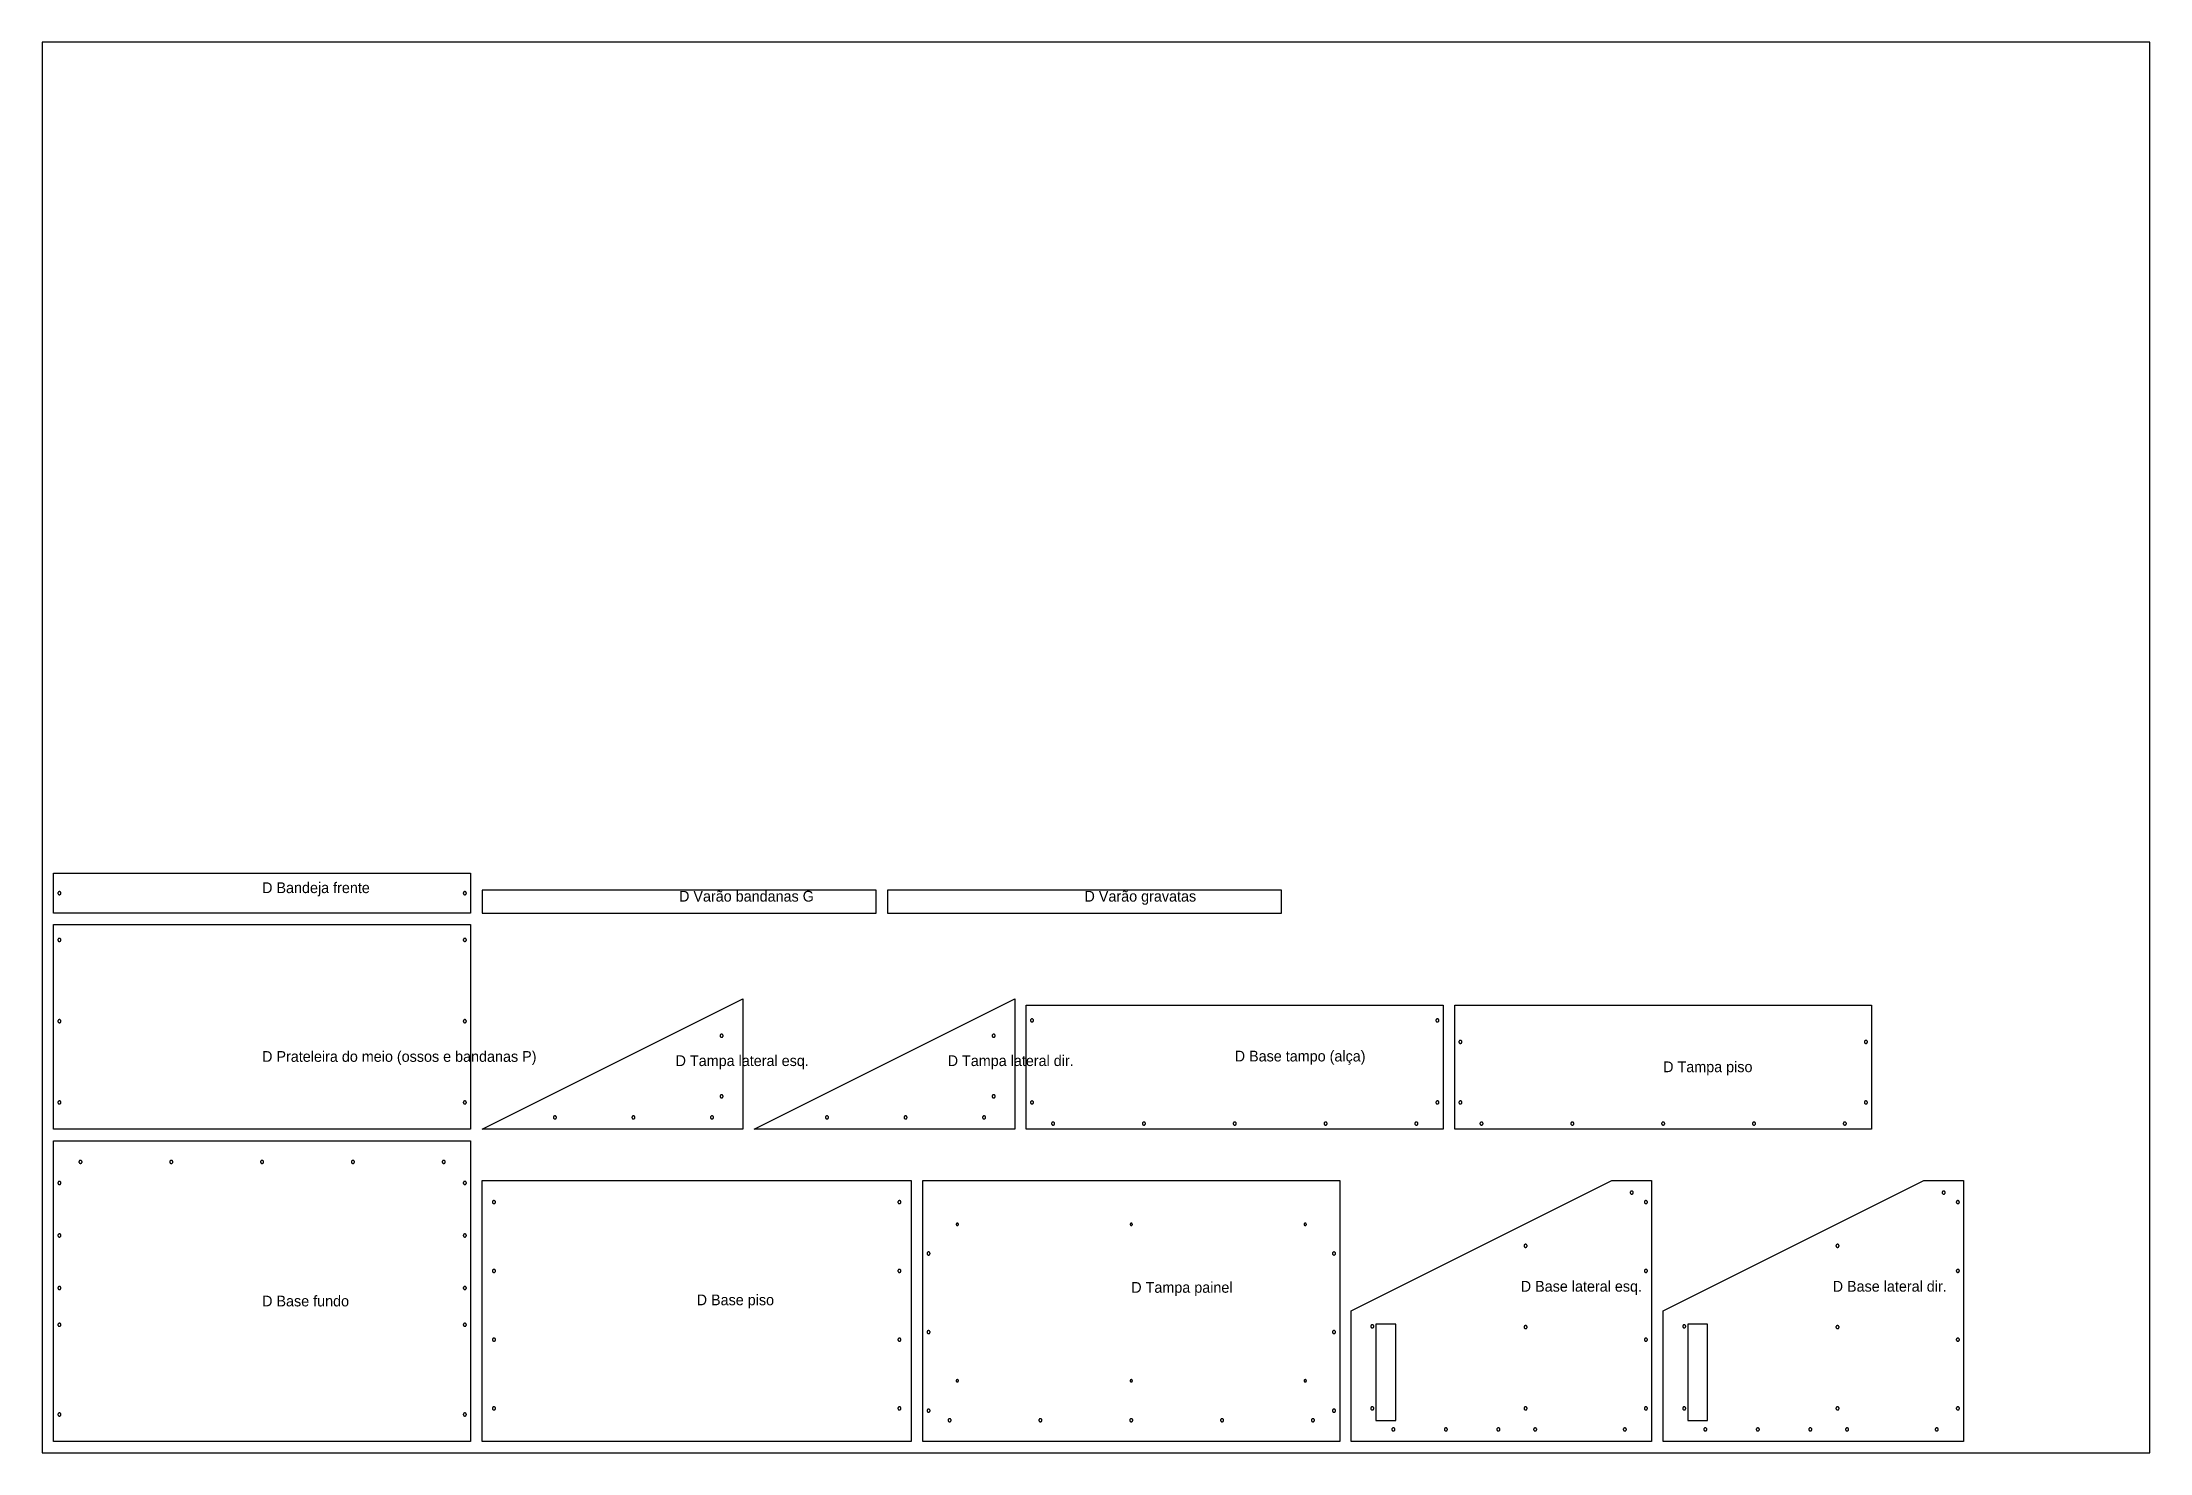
# Model space of a CAD drawing. Header units: millimetres. Extents: x 0 to 2750, y 0 to 1840.
import ezdxf

# ---------------------------------------------------------------- set-up
doc = ezdxf.new("R2010")
doc.units = ezdxf.units.MM
for name, color, linetype in [('CHAPA_NAO_CORTAR', 8, 'Continuous'), ('CORTE_EXTERNO', 1, 'Continuous'), ('CORTE_INTERNO', 5, 'Continuous'), ('ETIQUETAS_NAO_CORTAR', 8, 'Continuous')]:
    doc.layers.add(name, color=color, linetype=linetype)

msp = doc.modelspace()

# ---------------------------------------------------------------- texts
at = {"layer": 'ETIQUETAS_NAO_CORTAR'}
for s, p in [('D Bandeja frente', (287, 730.1)), ('D Varão bandanas G', (831, 719)), ('D Varão gravatas', (1360, 719)), ('D Prateleira do meio (ossos e bandanas P)', (287, 510)), ('D Base tampo (alça)', (1556, 510.5)), ('D Tampa lateral esq.', (826.5, 504.5)), ('D Tampa lateral dir.', (1181.5, 504.5)), ('D Tampa piso', (2115, 496.5)), ('D Tampa painel', (1421, 208.8)), ('D Base lateral esq.', (1929.2, 210.2)), ('D Base lateral dir.', (2336.2, 210.2)), ('D Base fundo', (287, 191)), ('D Base piso', (854, 192.5))]:
    msp.add_text(s, height=14, dxfattribs=at).set_placement(p)

# ---------------------------------------------------------------- linework, layer by layer
at = {"layer": 'CHAPA_NAO_CORTAR'}
msp.add_lwpolyline([(0, 0), (2750, 0), (2750, 1840), (0, 1840)], close=True, dxfattribs=at)
at = {"layer": 'CORTE_EXTERNO'}
for points in [[(15, 756), (559, 756), (559, 704), (15, 704), (15, 756)], [(1088, 704), (1088, 734), (574, 734), (574, 704), (1088, 704)], [(1617, 704), (1617, 734), (1103, 734), (1103, 704), (1617, 704)], [(15, 689), (559, 689), (559, 422), (15, 422), (15, 689)], [(914, 592), (914, 422), (574, 422), (914, 592)], [(1269, 592), (1269, 422), (929, 422), (1269, 592)], [(1284, 422), (1284, 584), (1828, 584), (1828, 422), (1284, 422)], [(1843, 422), (1843, 584), (2387, 584), (2387, 422), (1843, 422)], [(559, 407), (559, 15), (15, 15), (15, 407), (559, 407)], [(1134, 15), (574, 15), (574, 355), (1134, 355), (1134, 15)], [(1149, 15), (1149, 355), (1693, 355), (1693, 15), (1149, 15)], [(1708, 15), (1708, 185), (2048, 355), (2100, 355), (2100, 15), (1708, 15)], [(2115, 15), (2115, 185), (2455, 355), (2507, 355), (2507, 15), (2115, 15)]]:
    msp.add_lwpolyline(points, close=True, dxfattribs=at)
at = {"layer": 'CORTE_INTERNO'}
for points in [[(24.5, 730.4), (24.4, 730.6), (24.3, 730.8), (24.3, 730.9), (24.2, 731.1), (24, 731.3), (23.9, 731.4), (23.8, 731.5), (23.6, 731.7), (23.4, 731.8), (23.3, 731.8), (23.1, 731.9), (22.9, 732), (22.7, 732), (22.5, 732), (22.3, 732), (22.1, 732), (21.9, 731.9), (21.7, 731.8), (21.6, 731.8), (21.4, 731.7), (21.2, 731.5), (21.1, 731.4), (21, 731.3), (20.8, 731.1), (20.7, 730.9), (20.7, 730.8), (20.6, 730.6), (20.5, 730.4), (20.5, 730.2), (20.5, 730), (20.5, 729.8), (20.5, 729.6), (20.6, 729.4), (20.7, 729.2), (20.7, 729.1), (20.8, 728.9), (21, 728.7), (21.1, 728.6), (21.2, 728.5), (21.4, 728.3), (21.6, 728.2), (21.7, 728.2), (21.9, 728.1), (22.1, 728), (22.3, 728), (22.5, 728), (22.7, 728), (22.9, 728), (23.1, 728.1), (23.3, 728.2), (23.4, 728.2), (23.6, 728.3), (23.8, 728.5), (23.9, 728.6), (24, 728.7), (24.2, 728.9), (24.3, 729.1), (24.3, 729.2), (24.4, 729.4), (24.5, 729.6), (24.5, 729.8), (24.5, 730), (24.5, 730.2), (24.5, 730.4)], [(553.5, 730.2), (553.5, 730.4), (553.4, 730.6), (553.3, 730.8), (553.3, 730.9), (553.2, 731.1), (553, 731.3), (552.9, 731.4), (552.8, 731.5), (552.6, 731.7), (552.4, 731.8), (552.3, 731.8), (552.1, 731.9), (551.9, 732), (551.7, 732), (551.5, 732), (551.3, 732), (551.1, 732), (550.9, 731.9), (550.7, 731.8), (550.6, 731.8), (550.4, 731.7), (550.2, 731.5), (550.1, 731.4), (550, 731.3), (549.8, 731.1), (549.7, 730.9), (549.7, 730.8), (549.6, 730.6), (549.5, 730.4), (549.5, 730.2), (549.5, 730), (549.5, 729.8), (549.5, 729.6), (549.6, 729.4), (549.7, 729.2), (549.7, 729.1), (549.8, 728.9), (550, 728.7), (550.1, 728.6), (550.2, 728.5), (550.4, 728.3), (550.6, 728.2), (550.7, 728.2), (550.9, 728.1), (551.1, 728), (551.3, 728), (551.5, 728), (551.7, 728), (551.9, 728), (552.1, 728.1), (552.3, 728.2), (552.4, 728.2), (552.6, 728.3), (552.8, 728.5), (552.9, 728.6), (553, 728.7), (553.2, 728.9), (553.3, 729.1), (553.3, 729.2), (553.4, 729.4), (553.5, 729.6), (553.5, 729.8), (553.5, 730), (553.5, 730.2)], [(24.3, 669.8), (24.3, 669.9), (24.2, 670.1), (24, 670.3), (23.9, 670.4), (23.8, 670.5), (23.6, 670.7), (23.4, 670.8), (23.3, 670.8), (23.1, 670.9), (22.9, 671), (22.7, 671), (22.5, 671), (22.3, 671), (22.1, 671), (21.9, 670.9), (21.7, 670.8), (21.6, 670.8), (21.4, 670.7), (21.2, 670.5), (21.1, 670.4), (21, 670.3), (20.8, 670.1), (20.7, 669.9), (20.7, 669.8), (20.6, 669.6), (20.5, 669.4), (20.5, 669.2), (20.5, 669), (20.5, 668.8), (20.5, 668.6), (20.6, 668.4), (20.7, 668.2), (20.7, 668.1), (20.8, 667.9), (21, 667.7), (21.1, 667.6), (21.2, 667.5), (21.4, 667.3), (21.6, 667.2), (21.7, 667.2), (21.9, 667.1), (22.1, 667), (22.3, 667), (22.5, 667), (22.7, 667), (22.9, 667), (23.1, 667.1), (23.3, 667.2), (23.4, 667.2), (23.6, 667.3), (23.8, 667.5), (23.9, 667.6), (24, 667.7), (24.2, 667.9), (24.3, 668.1), (24.3, 668.2), (24.4, 668.4), (24.5, 668.6), (24.5, 668.8), (24.5, 669), (24.5, 669.2), (24.5, 669.4), (24.4, 669.6), (24.3, 669.8)], [(553.5, 669.2), (553.5, 669.4), (553.4, 669.6), (553.3, 669.8), (553.3, 669.9), (553.2, 670.1), (553, 670.3), (552.9, 670.4), (552.8, 670.5), (552.6, 670.7), (552.4, 670.8), (552.3, 670.8), (552.1, 670.9), (551.9, 671), (551.7, 671), (551.5, 671), (551.3, 671), (551.1, 671), (550.9, 670.9), (550.7, 670.8), (550.6, 670.8), (550.4, 670.7), (550.2, 670.5), (550.1, 670.4), (550, 670.3), (549.8, 670.1), (549.7, 669.9), (549.7, 669.8), (549.6, 669.6), (549.5, 669.4), (549.5, 669.2), (549.5, 669), (549.5, 668.8), (549.5, 668.6), (549.6, 668.4), (549.7, 668.2), (549.7, 668.1), (549.8, 667.9), (550, 667.7), (550.1, 667.6), (550.2, 667.5), (550.4, 667.3), (550.6, 667.2), (550.7, 667.2), (550.9, 667.1), (551.1, 667), (551.3, 667), (551.5, 667), (551.7, 667), (551.9, 667), (552.1, 667.1), (552.3, 667.2), (552.4, 667.2), (552.6, 667.3), (552.8, 667.5), (552.9, 667.6), (553, 667.7), (553.2, 667.9), (553.3, 668.1), (553.3, 668.2), (553.4, 668.4), (553.5, 668.6), (553.5, 668.8), (553.5, 669), (553.5, 669.2)], [(24.3, 563.9), (24.2, 564.1), (24, 564.3), (23.9, 564.4), (23.8, 564.5), (23.6, 564.7), (23.4, 564.8), (23.3, 564.8), (23.1, 564.9), (22.9, 565), (22.7, 565), (22.5, 565), (22.3, 565), (22.1, 565), (21.9, 564.9), (21.7, 564.8), (21.6, 564.8), (21.4, 564.7), (21.2, 564.5), (21.1, 564.4), (21, 564.3), (20.8, 564.1), (20.7, 563.9), (20.7, 563.8), (20.6, 563.6), (20.5, 563.4), (20.5, 563.2), (20.5, 563), (20.5, 562.8), (20.5, 562.6), (20.6, 562.4), (20.7, 562.2), (20.7, 562.1), (20.8, 561.9), (21, 561.7), (21.1, 561.6), (21.2, 561.5), (21.4, 561.3), (21.6, 561.2), (21.7, 561.2), (21.9, 561.1), (22.1, 561), (22.3, 561), (22.5, 561), (22.7, 561), (22.9, 561), (23.1, 561.1), (23.3, 561.2), (23.4, 561.2), (23.6, 561.3), (23.8, 561.5), (23.9, 561.6), (24, 561.7), (24.2, 561.9), (24.3, 562.1), (24.3, 562.2), (24.4, 562.4), (24.5, 562.6), (24.5, 562.8), (24.5, 563), (24.5, 563.2), (24.5, 563.4), (24.4, 563.6), (24.3, 563.8), (24.3, 563.9)], [(553.5, 563.4), (553.4, 563.6), (553.3, 563.8), (553.3, 563.9), (553.2, 564.1), (553, 564.3), (552.9, 564.4), (552.8, 564.5), (552.6, 564.7), (552.4, 564.8), (552.3, 564.8), (552.1, 564.9), (551.9, 565), (551.7, 565), (551.5, 565), (551.3, 565), (551.1, 565), (550.9, 564.9), (550.7, 564.8), (550.6, 564.8), (550.4, 564.7), (550.2, 564.5), (550.1, 564.4), (550, 564.3), (549.8, 564.1), (549.7, 563.9), (549.7, 563.8), (549.6, 563.6), (549.5, 563.4), (549.5, 563.2), (549.5, 563), (549.5, 562.8), (549.5, 562.6), (549.6, 562.4), (549.7, 562.2), (549.7, 562.1), (549.8, 561.9), (550, 561.7), (550.1, 561.6), (550.2, 561.5), (550.4, 561.3), (550.6, 561.2), (550.7, 561.2), (550.9, 561.1), (551.1, 561), (551.3, 561), (551.5, 561), (551.7, 561), (551.9, 561), (552.1, 561.1), (552.3, 561.2), (552.4, 561.2), (552.6, 561.3), (552.8, 561.5), (552.9, 561.6), (553, 561.7), (553.2, 561.9), (553.3, 562.1), (553.3, 562.2), (553.4, 562.4), (553.5, 562.6), (553.5, 562.8), (553.5, 563), (553.5, 563.2), (553.5, 563.4)], [(1292.9, 565.4), (1292.8, 565.5), (1292.6, 565.7), (1292.4, 565.8), (1292.3, 565.8), (1292.1, 565.9), (1291.9, 566), (1291.7, 566), (1291.5, 566), (1291.3, 566), (1291.1, 566), (1290.9, 565.9), (1290.7, 565.8), (1290.6, 565.8), (1290.4, 565.7), (1290.2, 565.5), (1290.1, 565.4), (1290, 565.3), (1289.8, 565.1), (1289.7, 564.9), (1289.7, 564.8), (1289.6, 564.6), (1289.5, 564.4), (1289.5, 564.2), (1289.5, 564), (1289.5, 563.8), (1289.5, 563.6), (1289.6, 563.4), (1289.7, 563.2), (1289.7, 563.1), (1289.8, 562.9), (1290, 562.7), (1290.1, 562.6), (1290.2, 562.5), (1290.4, 562.3), (1290.6, 562.2), (1290.7, 562.2), (1290.9, 562.1), (1291.1, 562), (1291.3, 562), (1291.5, 562), (1291.7, 562), (1291.9, 562), (1292.1, 562.1), (1292.3, 562.2), (1292.4, 562.2), (1292.6, 562.3), (1292.8, 562.5), (1292.9, 562.6), (1293, 562.7), (1293.2, 562.9), (1293.3, 563.1), (1293.3, 563.2), (1293.4, 563.4), (1293.5, 563.6), (1293.5, 563.8), (1293.5, 564), (1293.5, 564.2), (1293.5, 564.4), (1293.4, 564.6), (1293.3, 564.8), (1293.3, 564.9), (1293.2, 565.1), (1293, 565.3), (1292.9, 565.4)], [(1822.2, 565.1), (1822, 565.3), (1821.9, 565.4), (1821.8, 565.5), (1821.6, 565.7), (1821.4, 565.8), (1821.3, 565.8), (1821.1, 565.9), (1820.9, 566), (1820.7, 566), (1820.5, 566), (1820.3, 566), (1820.1, 566), (1819.9, 565.9), (1819.7, 565.8), (1819.6, 565.8), (1819.4, 565.7), (1819.2, 565.5), (1819.1, 565.4), (1819, 565.3), (1818.8, 565.1), (1818.7, 564.9), (1818.7, 564.8), (1818.6, 564.6), (1818.5, 564.4), (1818.5, 564.2), (1818.5, 564), (1818.5, 563.8), (1818.5, 563.6), (1818.6, 563.4), (1818.7, 563.2), (1818.7, 563.1), (1818.8, 562.9), (1819, 562.7), (1819.1, 562.6), (1819.2, 562.5), (1819.4, 562.3), (1819.6, 562.2), (1819.7, 562.2), (1819.9, 562.1), (1820.1, 562), (1820.3, 562), (1820.5, 562), (1820.7, 562), (1820.9, 562), (1821.1, 562.1), (1821.3, 562.2), (1821.4, 562.2), (1821.6, 562.3), (1821.8, 562.5), (1821.9, 562.6), (1822, 562.7), (1822.2, 562.9), (1822.3, 563.1), (1822.3, 563.2), (1822.4, 563.4), (1822.5, 563.6), (1822.5, 563.8), (1822.5, 564), (1822.5, 564.2), (1822.5, 564.4), (1822.4, 564.6), (1822.3, 564.8), (1822.3, 564.9), (1822.2, 565.1)], [(885.7, 545.8), (885.6, 545.8), (885.4, 545.7), (885.2, 545.5), (885.1, 545.4), (885, 545.3), (884.8, 545.1), (884.7, 544.9), (884.7, 544.8), (884.6, 544.6), (884.5, 544.4), (884.5, 544.2), (884.5, 544), (884.5, 543.8), (884.5, 543.6), (884.6, 543.4), (884.7, 543.2), (884.7, 543.1), (884.8, 542.9), (885, 542.7), (885.1, 542.6), (885.2, 542.5), (885.4, 542.3), (885.6, 542.2), (885.7, 542.2), (885.9, 542.1), (886.1, 542), (886.3, 542), (886.5, 542), (886.7, 542), (886.9, 542), (887.1, 542.1), (887.3, 542.2), (887.4, 542.2), (887.6, 542.3), (887.8, 542.5), (887.9, 542.6), (888, 542.7), (888.2, 542.9), (888.3, 543.1), (888.3, 543.2), (888.4, 543.4), (888.5, 543.6), (888.5, 543.8), (888.5, 544), (888.5, 544.2), (888.5, 544.4), (888.4, 544.6), (888.3, 544.8), (888.3, 544.9), (888.2, 545.1), (888, 545.3), (887.9, 545.4), (887.8, 545.5), (887.6, 545.7), (887.4, 545.8), (887.3, 545.8), (887.1, 545.9), (886.9, 546), (886.7, 546), (886.5, 546), (886.3, 546), (886.1, 546), (885.9, 545.9), (885.7, 545.8)], [(1240.7, 545.8), (1240.6, 545.8), (1240.4, 545.7), (1240.2, 545.5), (1240.1, 545.4), (1240, 545.3), (1239.8, 545.1), (1239.7, 544.9), (1239.7, 544.8), (1239.6, 544.6), (1239.5, 544.4), (1239.5, 544.2), (1239.5, 544), (1239.5, 543.8), (1239.5, 543.6), (1239.6, 543.4), (1239.7, 543.2), (1239.7, 543.1), (1239.8, 542.9), (1240, 542.7), (1240.1, 542.6), (1240.2, 542.5), (1240.4, 542.3), (1240.6, 542.2), (1240.7, 542.2), (1240.9, 542.1), (1241.1, 542), (1241.3, 542), (1241.5, 542), (1241.7, 542), (1241.9, 542), (1242.1, 542.1), (1242.3, 542.2), (1242.4, 542.2), (1242.6, 542.3), (1242.8, 542.5), (1242.9, 542.6), (1243, 542.7), (1243.2, 542.9), (1243.3, 543.1), (1243.3, 543.2), (1243.4, 543.4), (1243.5, 543.6), (1243.5, 543.8), (1243.5, 544), (1243.5, 544.2), (1243.5, 544.4), (1243.4, 544.6), (1243.3, 544.8), (1243.3, 544.9), (1243.2, 545.1), (1243, 545.3), (1242.9, 545.4), (1242.8, 545.5), (1242.6, 545.7), (1242.4, 545.8), (1242.3, 545.8), (1242.1, 545.9), (1241.9, 546), (1241.7, 546), (1241.5, 546), (1241.3, 546), (1241.1, 546), (1240.9, 545.9), (1240.7, 545.8)], [(1851.9, 537.4), (1851.8, 537.5), (1851.6, 537.7), (1851.4, 537.8), (1851.3, 537.8), (1851.1, 537.9), (1850.9, 538), (1850.7, 538), (1850.5, 538), (1850.3, 538), (1850.1, 538), (1849.9, 537.9), (1849.7, 537.8), (1849.6, 537.8), (1849.4, 537.7), (1849.2, 537.5), (1849.1, 537.4), (1849, 537.3), (1848.8, 537.1), (1848.7, 536.9), (1848.7, 536.8), (1848.6, 536.6), (1848.5, 536.4), (1848.5, 536.2), (1848.5, 536), (1848.5, 535.8), (1848.5, 535.6), (1848.6, 535.4), (1848.7, 535.2), (1848.7, 535.1), (1848.8, 534.9), (1849, 534.7), (1849.1, 534.6), (1849.2, 534.5), (1849.4, 534.3), (1849.6, 534.2), (1849.7, 534.2), (1849.9, 534.1), (1850.1, 534), (1850.3, 534), (1850.5, 534), (1850.7, 534), (1850.9, 534), (1851.1, 534.1), (1851.3, 534.2), (1851.4, 534.2), (1851.6, 534.3), (1851.8, 534.5), (1851.9, 534.6), (1852, 534.7), (1852.2, 534.9), (1852.3, 535.1), (1852.3, 535.2), (1852.4, 535.4), (1852.5, 535.6), (1852.5, 535.8), (1852.5, 536), (1852.5, 536.2), (1852.5, 536.4), (1852.4, 536.6), (1852.3, 536.8), (1852.3, 536.9), (1852.2, 537.1), (1852, 537.3), (1851.9, 537.4)], [(2381.2, 537.1), (2381, 537.3), (2380.9, 537.4), (2380.8, 537.5), (2380.6, 537.7), (2380.4, 537.8), (2380.3, 537.8), (2380.1, 537.9), (2379.9, 538), (2379.7, 538), (2379.5, 538), (2379.3, 538), (2379.1, 538), (2378.9, 537.9), (2378.7, 537.8), (2378.6, 537.8), (2378.4, 537.7), (2378.2, 537.5), (2378.1, 537.4), (2378, 537.3), (2377.8, 537.1), (2377.7, 536.9), (2377.7, 536.8), (2377.6, 536.6), (2377.5, 536.4), (2377.5, 536.2), (2377.5, 536), (2377.5, 535.8), (2377.5, 535.6), (2377.6, 535.4), (2377.7, 535.2), (2377.7, 535.1), (2377.8, 534.9), (2378, 534.7), (2378.1, 534.6), (2378.2, 534.5), (2378.4, 534.3), (2378.6, 534.2), (2378.7, 534.2), (2378.9, 534.1), (2379.1, 534), (2379.3, 534), (2379.5, 534), (2379.7, 534), (2379.9, 534), (2380.1, 534.1), (2380.3, 534.2), (2380.4, 534.2), (2380.6, 534.3), (2380.8, 534.5), (2380.9, 534.6), (2381, 534.7), (2381.2, 534.9), (2381.3, 535.1), (2381.3, 535.2), (2381.4, 535.4), (2381.5, 535.6), (2381.5, 535.8), (2381.5, 536), (2381.5, 536.2), (2381.5, 536.4), (2381.4, 536.6), (2381.3, 536.8), (2381.3, 536.9), (2381.2, 537.1)], [(24.2, 458.1), (24, 458.3), (23.9, 458.4), (23.8, 458.5), (23.6, 458.7), (23.4, 458.8), (23.3, 458.8), (23.1, 458.9), (22.9, 459), (22.7, 459), (22.5, 459), (22.3, 459), (22.1, 459), (21.9, 458.9), (21.7, 458.8), (21.6, 458.8), (21.4, 458.7), (21.2, 458.5), (21.1, 458.4), (21, 458.3), (20.8, 458.1), (20.7, 457.9), (20.7, 457.8), (20.6, 457.6), (20.5, 457.4), (20.5, 457.2), (20.5, 457), (20.5, 456.8), (20.5, 456.6), (20.6, 456.4), (20.7, 456.2), (20.7, 456.1), (20.8, 455.9), (21, 455.7), (21.1, 455.6), (21.2, 455.5), (21.4, 455.3), (21.6, 455.2), (21.7, 455.2), (21.9, 455.1), (22.1, 455), (22.3, 455), (22.5, 455), (22.7, 455), (22.9, 455), (23.1, 455.1), (23.3, 455.2), (23.4, 455.2), (23.6, 455.3), (23.8, 455.5), (23.9, 455.6), (24, 455.7), (24.2, 455.9), (24.3, 456.1), (24.3, 456.2), (24.4, 456.4), (24.5, 456.6), (24.5, 456.8), (24.5, 457), (24.5, 457.2), (24.5, 457.4), (24.4, 457.6), (24.3, 457.8), (24.3, 457.9), (24.2, 458.1)], [(553.4, 457.6), (553.3, 457.8), (553.3, 457.9), (553.2, 458.1), (553, 458.3), (552.9, 458.4), (552.8, 458.5), (552.6, 458.7), (552.4, 458.8), (552.3, 458.8), (552.1, 458.9), (551.9, 459), (551.7, 459), (551.5, 459), (551.3, 459), (551.1, 459), (550.9, 458.9), (550.7, 458.8), (550.6, 458.8), (550.4, 458.7), (550.2, 458.5), (550.1, 458.4), (550, 458.3), (549.8, 458.1), (549.7, 457.9), (549.7, 457.8), (549.6, 457.6), (549.5, 457.4), (549.5, 457.2), (549.5, 457), (549.5, 456.8), (549.5, 456.6), (549.6, 456.4), (549.7, 456.2), (549.7, 456.1), (549.8, 455.9), (550, 455.7), (550.1, 455.6), (550.2, 455.5), (550.4, 455.3), (550.6, 455.2), (550.7, 455.2), (550.9, 455.1), (551.1, 455), (551.3, 455), (551.5, 455), (551.7, 455), (551.9, 455), (552.1, 455.1), (552.3, 455.2), (552.4, 455.2), (552.6, 455.3), (552.8, 455.5), (552.9, 455.6), (553, 455.7), (553.2, 455.9), (553.3, 456.1), (553.3, 456.2), (553.4, 456.4), (553.5, 456.6), (553.5, 456.8), (553.5, 457), (553.5, 457.2), (553.5, 457.4), (553.4, 457.6)], [(885.6, 466.8), (885.4, 466.7), (885.2, 466.5), (885.1, 466.4), (885, 466.3), (884.8, 466.1), (884.7, 465.9), (884.7, 465.8), (884.6, 465.6), (884.5, 465.4), (884.5, 465.2), (884.5, 465), (884.5, 464.8), (884.5, 464.6), (884.6, 464.4), (884.7, 464.2), (884.7, 464.1), (884.8, 463.9), (885, 463.7), (885.1, 463.6), (885.2, 463.5), (885.4, 463.3), (885.6, 463.2), (885.7, 463.2), (885.9, 463.1), (886.1, 463), (886.3, 463), (886.5, 463), (886.7, 463), (886.9, 463), (887.1, 463.1), (887.3, 463.2), (887.4, 463.2), (887.6, 463.3), (887.8, 463.5), (887.9, 463.6), (888, 463.7), (888.2, 463.9), (888.3, 464.1), (888.3, 464.2), (888.4, 464.4), (888.5, 464.6), (888.5, 464.8), (888.5, 465), (888.5, 465.2), (888.5, 465.4), (888.4, 465.6), (888.3, 465.8), (888.3, 465.9), (888.2, 466.1), (888, 466.3), (887.9, 466.4), (887.8, 466.5), (887.6, 466.7), (887.4, 466.8), (887.3, 466.8), (887.1, 466.9), (886.9, 467), (886.7, 467), (886.5, 467), (886.3, 467), (886.1, 467), (885.9, 466.9), (885.7, 466.8), (885.6, 466.8)], [(1240.6, 466.8), (1240.4, 466.7), (1240.2, 466.5), (1240.1, 466.4), (1240, 466.3), (1239.8, 466.1), (1239.7, 465.9), (1239.7, 465.8), (1239.6, 465.6), (1239.5, 465.4), (1239.5, 465.2), (1239.5, 465), (1239.5, 464.8), (1239.5, 464.6), (1239.6, 464.4), (1239.7, 464.2), (1239.7, 464.1), (1239.8, 463.9), (1240, 463.7), (1240.1, 463.6), (1240.2, 463.5), (1240.4, 463.3), (1240.6, 463.2), (1240.7, 463.2), (1240.9, 463.1), (1241.1, 463), (1241.3, 463), (1241.5, 463), (1241.7, 463), (1241.9, 463), (1242.1, 463.1), (1242.3, 463.2), (1242.4, 463.2), (1242.6, 463.3), (1242.8, 463.5), (1242.9, 463.6), (1243, 463.7), (1243.2, 463.9), (1243.3, 464.1), (1243.3, 464.2), (1243.4, 464.4), (1243.5, 464.6), (1243.5, 464.8), (1243.5, 465), (1243.5, 465.2), (1243.5, 465.4), (1243.4, 465.6), (1243.3, 465.8), (1243.3, 465.9), (1243.2, 466.1), (1243, 466.3), (1242.9, 466.4), (1242.8, 466.5), (1242.6, 466.7), (1242.4, 466.8), (1242.3, 466.8), (1242.1, 466.9), (1241.9, 467), (1241.7, 467), (1241.5, 467), (1241.3, 467), (1241.1, 467), (1240.9, 466.9), (1240.7, 466.8), (1240.6, 466.8)], [(1292.8, 458.5), (1292.6, 458.7), (1292.4, 458.8), (1292.3, 458.8), (1292.1, 458.9), (1291.9, 459), (1291.7, 459), (1291.5, 459), (1291.3, 459), (1291.1, 459), (1290.9, 458.9), (1290.7, 458.8), (1290.6, 458.8), (1290.4, 458.7), (1290.2, 458.5), (1290.1, 458.4), (1290, 458.3), (1289.8, 458.1), (1289.7, 457.9), (1289.7, 457.8), (1289.6, 457.6), (1289.5, 457.4), (1289.5, 457.2), (1289.5, 457), (1289.5, 456.8), (1289.5, 456.6), (1289.6, 456.4), (1289.7, 456.2), (1289.7, 456.1), (1289.8, 455.9), (1290, 455.7), (1290.1, 455.6), (1290.2, 455.5), (1290.4, 455.3), (1290.6, 455.2), (1290.7, 455.2), (1290.9, 455.1), (1291.1, 455), (1291.3, 455), (1291.5, 455), (1291.7, 455), (1291.9, 455), (1292.1, 455.1), (1292.3, 455.2), (1292.4, 455.2), (1292.6, 455.3), (1292.8, 455.5), (1292.9, 455.6), (1293, 455.7), (1293.2, 455.9), (1293.3, 456.1), (1293.3, 456.2), (1293.4, 456.4), (1293.5, 456.6), (1293.5, 456.8), (1293.5, 457), (1293.5, 457.2), (1293.5, 457.4), (1293.4, 457.6), (1293.3, 457.8), (1293.3, 457.9), (1293.2, 458.1), (1293, 458.3), (1292.9, 458.4), (1292.8, 458.5)], [(1822, 458.3), (1821.9, 458.4), (1821.8, 458.5), (1821.6, 458.7), (1821.4, 458.8), (1821.3, 458.8), (1821.1, 458.9), (1820.9, 459), (1820.7, 459), (1820.5, 459), (1820.3, 459), (1820.1, 459), (1819.9, 458.9), (1819.7, 458.8), (1819.6, 458.8), (1819.4, 458.7), (1819.2, 458.5), (1819.1, 458.4), (1819, 458.3), (1818.8, 458.1), (1818.7, 457.9), (1818.7, 457.8), (1818.6, 457.6), (1818.5, 457.4), (1818.5, 457.2), (1818.5, 457), (1818.5, 456.8), (1818.5, 456.6), (1818.6, 456.4), (1818.7, 456.2), (1818.7, 456.1), (1818.8, 455.9), (1819, 455.7), (1819.1, 455.6), (1819.2, 455.5), (1819.4, 455.3), (1819.6, 455.2), (1819.7, 455.2), (1819.9, 455.1), (1820.1, 455), (1820.3, 455), (1820.5, 455), (1820.7, 455), (1820.9, 455), (1821.1, 455.1), (1821.3, 455.2), (1821.4, 455.2), (1821.6, 455.3), (1821.8, 455.5), (1821.9, 455.6), (1822, 455.7), (1822.2, 455.9), (1822.3, 456.1), (1822.3, 456.2), (1822.4, 456.4), (1822.5, 456.6), (1822.5, 456.8), (1822.5, 457), (1822.5, 457.2), (1822.5, 457.4), (1822.4, 457.6), (1822.3, 457.8), (1822.3, 457.9), (1822.2, 458.1), (1822, 458.3)], [(1851.8, 458.5), (1851.6, 458.7), (1851.4, 458.8), (1851.3, 458.8), (1851.1, 458.9), (1850.9, 459), (1850.7, 459), (1850.5, 459), (1850.3, 459), (1850.1, 459), (1849.9, 458.9), (1849.7, 458.8), (1849.6, 458.8), (1849.4, 458.7), (1849.2, 458.5), (1849.1, 458.4), (1849, 458.3), (1848.8, 458.1), (1848.7, 457.9), (1848.7, 457.8), (1848.6, 457.6), (1848.5, 457.4), (1848.5, 457.2), (1848.5, 457), (1848.5, 456.8), (1848.5, 456.6), (1848.6, 456.4), (1848.7, 456.2), (1848.7, 456.1), (1848.8, 455.9), (1849, 455.7), (1849.1, 455.6), (1849.2, 455.5), (1849.4, 455.3), (1849.6, 455.2), (1849.7, 455.2), (1849.9, 455.1), (1850.1, 455), (1850.3, 455), (1850.5, 455), (1850.7, 455), (1850.9, 455), (1851.1, 455.1), (1851.3, 455.2), (1851.4, 455.2), (1851.6, 455.3), (1851.8, 455.5), (1851.9, 455.6), (1852, 455.7), (1852.2, 455.9), (1852.3, 456.1), (1852.3, 456.2), (1852.4, 456.4), (1852.5, 456.6), (1852.5, 456.8), (1852.5, 457), (1852.5, 457.2), (1852.5, 457.4), (1852.4, 457.6), (1852.3, 457.8), (1852.3, 457.9), (1852.2, 458.1), (1852, 458.3), (1851.9, 458.4), (1851.8, 458.5)], [(2381, 458.3), (2380.9, 458.4), (2380.8, 458.5), (2380.6, 458.7), (2380.4, 458.8), (2380.3, 458.8), (2380.1, 458.9), (2379.9, 459), (2379.7, 459), (2379.5, 459), (2379.3, 459), (2379.1, 459), (2378.9, 458.9), (2378.7, 458.8), (2378.6, 458.8), (2378.4, 458.7), (2378.2, 458.5), (2378.1, 458.4), (2378, 458.3), (2377.8, 458.1), (2377.7, 457.9), (2377.7, 457.8), (2377.6, 457.6), (2377.5, 457.4), (2377.5, 457.2), (2377.5, 457), (2377.5, 456.8), (2377.5, 456.6), (2377.6, 456.4), (2377.7, 456.2), (2377.7, 456.1), (2377.8, 455.9), (2378, 455.7), (2378.1, 455.6), (2378.2, 455.5), (2378.4, 455.3), (2378.6, 455.2), (2378.7, 455.2), (2378.9, 455.1), (2379.1, 455), (2379.3, 455), (2379.5, 455), (2379.7, 455), (2379.9, 455), (2380.1, 455.1), (2380.3, 455.2), (2380.4, 455.2), (2380.6, 455.3), (2380.8, 455.5), (2380.9, 455.6), (2381, 455.7), (2381.2, 455.9), (2381.3, 456.1), (2381.3, 456.2), (2381.4, 456.4), (2381.5, 456.6), (2381.5, 456.8), (2381.5, 457), (2381.5, 457.2), (2381.5, 457.4), (2381.4, 457.6), (2381.3, 457.8), (2381.3, 457.9), (2381.2, 458.1), (2381, 458.3)], [(668.8, 439.5), (668.6, 439.5), (668.4, 439.4), (668.2, 439.3), (668.1, 439.3), (667.9, 439.2), (667.7, 439), (667.6, 438.9), (667.5, 438.8), (667.3, 438.6), (667.2, 438.4), (667.2, 438.3), (667.1, 438.1), (667, 437.9), (667, 437.7), (667, 437.5), (667, 437.3), (667, 437.1), (667.1, 436.9), (667.2, 436.7), (667.2, 436.6), (667.3, 436.4), (667.5, 436.2), (667.6, 436.1), (667.7, 436), (667.9, 435.8), (668.1, 435.7), (668.2, 435.7), (668.4, 435.6), (668.6, 435.5), (668.8, 435.5), (669, 435.5), (669.2, 435.5), (669.4, 435.5), (669.6, 435.6), (669.8, 435.7), (669.9, 435.7), (670.1, 435.8), (670.3, 436), (670.4, 436.1), (670.5, 436.2), (670.7, 436.4), (670.8, 436.6), (670.8, 436.7), (670.9, 436.9), (671, 437.1), (671, 437.3), (671, 437.5), (671, 437.7), (671, 437.9), (670.9, 438.1), (670.8, 438.3), (670.8, 438.4), (670.7, 438.6), (670.5, 438.8), (670.4, 438.9), (670.3, 439), (670.1, 439.2), (669.9, 439.3), (669.8, 439.3), (669.6, 439.4), (669.4, 439.5), (669.2, 439.5), (669, 439.5), (668.8, 439.5)], [(771.1, 439.5), (770.9, 439.4), (770.7, 439.3), (770.6, 439.3), (770.4, 439.2), (770.2, 439), (770.1, 438.9), (770, 438.8), (769.8, 438.6), (769.7, 438.4), (769.7, 438.3), (769.6, 438.1), (769.5, 437.9), (769.5, 437.7), (769.5, 437.5), (769.5, 437.3), (769.5, 437.1), (769.6, 436.9), (769.7, 436.7), (769.7, 436.6), (769.8, 436.4), (770, 436.2), (770.1, 436.1), (770.2, 436), (770.4, 435.8), (770.6, 435.7), (770.7, 435.7), (770.9, 435.6), (771.1, 435.5), (771.3, 435.5), (771.5, 435.5), (771.7, 435.5), (771.9, 435.5), (772.1, 435.6), (772.3, 435.7), (772.4, 435.7), (772.6, 435.8), (772.8, 436), (772.9, 436.1), (773, 436.2), (773.2, 436.4), (773.3, 436.6), (773.3, 436.7), (773.4, 436.9), (773.5, 437.1), (773.5, 437.3), (773.5, 437.5), (773.5, 437.7), (773.5, 437.9), (773.4, 438.1), (773.3, 438.3), (773.3, 438.4), (773.2, 438.6), (773, 438.8), (772.9, 438.9), (772.8, 439), (772.6, 439.2), (772.4, 439.3), (772.3, 439.3), (772.1, 439.4), (771.9, 439.5), (771.7, 439.5), (771.5, 439.5), (771.3, 439.5), (771.1, 439.5)], [(873.4, 439.4), (873.2, 439.3), (873.1, 439.3), (872.9, 439.2), (872.7, 439), (872.6, 438.9), (872.5, 438.8), (872.3, 438.6), (872.2, 438.4), (872.2, 438.3), (872.1, 438.1), (872, 437.9), (872, 437.7), (872, 437.5), (872, 437.3), (872, 437.1), (872.1, 436.9), (872.2, 436.7), (872.2, 436.6), (872.3, 436.4), (872.5, 436.2), (872.6, 436.1), (872.7, 436), (872.9, 435.8), (873.1, 435.7), (873.2, 435.7), (873.4, 435.6), (873.6, 435.5), (873.8, 435.5), (874, 435.5), (874.2, 435.5), (874.4, 435.5), (874.6, 435.6), (874.8, 435.7), (874.9, 435.7), (875.1, 435.8), (875.3, 436), (875.4, 436.1), (875.5, 436.2), (875.7, 436.4), (875.8, 436.6), (875.8, 436.7), (875.9, 436.9), (876, 437.1), (876, 437.3), (876, 437.5), (876, 437.7), (876, 437.9), (875.9, 438.1), (875.8, 438.3), (875.8, 438.4), (875.7, 438.6), (875.5, 438.8), (875.4, 438.9), (875.3, 439), (875.1, 439.2), (874.9, 439.3), (874.8, 439.3), (874.6, 439.4), (874.4, 439.5), (874.2, 439.5), (874, 439.5), (873.8, 439.5), (873.6, 439.5), (873.4, 439.4)], [(1023.8, 439.5), (1023.6, 439.5), (1023.4, 439.4), (1023.2, 439.3), (1023.1, 439.3), (1022.9, 439.2), (1022.7, 439), (1022.6, 438.9), (1022.5, 438.8), (1022.3, 438.6), (1022.2, 438.4), (1022.2, 438.3), (1022.1, 438.1), (1022, 437.9), (1022, 437.7), (1022, 437.5), (1022, 437.3), (1022, 437.1), (1022.1, 436.9), (1022.2, 436.7), (1022.2, 436.6), (1022.3, 436.4), (1022.5, 436.2), (1022.6, 436.1), (1022.7, 436), (1022.9, 435.8), (1023.1, 435.7), (1023.2, 435.7), (1023.4, 435.6), (1023.6, 435.5), (1023.8, 435.5), (1024, 435.5), (1024.2, 435.5), (1024.4, 435.5), (1024.6, 435.6), (1024.8, 435.7), (1024.9, 435.7), (1025.1, 435.8), (1025.3, 436), (1025.4, 436.1), (1025.5, 436.2), (1025.7, 436.4), (1025.8, 436.6), (1025.8, 436.7), (1025.9, 436.9), (1026, 437.1), (1026, 437.3), (1026, 437.5), (1026, 437.7), (1026, 437.9), (1025.9, 438.1), (1025.8, 438.3), (1025.8, 438.4), (1025.7, 438.6), (1025.5, 438.8), (1025.4, 438.9), (1025.3, 439), (1025.1, 439.2), (1024.9, 439.3), (1024.8, 439.3), (1024.6, 439.4), (1024.4, 439.5), (1024.2, 439.5), (1024, 439.5), (1023.8, 439.5)], [(1126.1, 439.5), (1125.9, 439.4), (1125.7, 439.3), (1125.6, 439.3), (1125.4, 439.2), (1125.2, 439), (1125.1, 438.9), (1125, 438.8), (1124.8, 438.6), (1124.7, 438.4), (1124.7, 438.3), (1124.6, 438.1), (1124.5, 437.9), (1124.5, 437.7), (1124.5, 437.5), (1124.5, 437.3), (1124.5, 437.1), (1124.6, 436.9), (1124.7, 436.7), (1124.7, 436.6), (1124.8, 436.4), (1125, 436.2), (1125.1, 436.1), (1125.2, 436), (1125.4, 435.8), (1125.6, 435.7), (1125.7, 435.7), (1125.9, 435.6), (1126.1, 435.5), (1126.3, 435.5), (1126.5, 435.5), (1126.7, 435.5), (1126.9, 435.5), (1127.1, 435.6), (1127.3, 435.7), (1127.4, 435.7), (1127.6, 435.8), (1127.8, 436), (1127.9, 436.1), (1128, 436.2), (1128.2, 436.4), (1128.3, 436.6), (1128.3, 436.7), (1128.4, 436.9), (1128.5, 437.1), (1128.5, 437.3), (1128.5, 437.5), (1128.5, 437.7), (1128.5, 437.9), (1128.4, 438.1), (1128.3, 438.3), (1128.3, 438.4), (1128.2, 438.6), (1128, 438.8), (1127.9, 438.9), (1127.8, 439), (1127.6, 439.2), (1127.4, 439.3), (1127.3, 439.3), (1127.1, 439.4), (1126.9, 439.5), (1126.7, 439.5), (1126.5, 439.5), (1126.3, 439.5), (1126.1, 439.5)], [(1228.4, 439.4), (1228.2, 439.3), (1228.1, 439.3), (1227.9, 439.2), (1227.7, 439), (1227.6, 438.9), (1227.5, 438.8), (1227.3, 438.6), (1227.2, 438.4), (1227.2, 438.3), (1227.1, 438.1), (1227, 437.9), (1227, 437.7), (1227, 437.5), (1227, 437.3), (1227, 437.1), (1227.1, 436.9), (1227.2, 436.7), (1227.2, 436.6), (1227.3, 436.4), (1227.5, 436.2), (1227.6, 436.1), (1227.7, 436), (1227.9, 435.8), (1228.1, 435.7), (1228.2, 435.7), (1228.4, 435.6), (1228.6, 435.5), (1228.8, 435.5), (1229, 435.5), (1229.2, 435.5), (1229.4, 435.5), (1229.6, 435.6), (1229.8, 435.7), (1229.9, 435.7), (1230.1, 435.8), (1230.3, 436), (1230.4, 436.1), (1230.5, 436.2), (1230.7, 436.4), (1230.8, 436.6), (1230.8, 436.7), (1230.9, 436.9), (1231, 437.1), (1231, 437.3), (1231, 437.5), (1231, 437.7), (1231, 437.9), (1230.9, 438.1), (1230.8, 438.3), (1230.8, 438.4), (1230.7, 438.6), (1230.5, 438.8), (1230.4, 438.9), (1230.3, 439), (1230.1, 439.2), (1229.9, 439.3), (1229.8, 439.3), (1229.6, 439.4), (1229.4, 439.5), (1229.2, 439.5), (1229, 439.5), (1228.8, 439.5), (1228.6, 439.5), (1228.4, 439.4)], [(1320.8, 430.4), (1320.7, 430.6), (1320.5, 430.8), (1320.4, 430.9), (1320.3, 431), (1320.1, 431.2), (1319.9, 431.3), (1319.8, 431.3), (1319.6, 431.4), (1319.4, 431.5), (1319.2, 431.5), (1319, 431.5), (1318.8, 431.5), (1318.6, 431.5), (1318.4, 431.4), (1318.2, 431.3), (1318.1, 431.3), (1317.9, 431.2), (1317.7, 431), (1317.6, 430.9), (1317.5, 430.8), (1317.3, 430.6), (1317.2, 430.4), (1317.2, 430.3), (1317.1, 430.1), (1317, 429.9), (1317, 429.7), (1317, 429.5), (1317, 429.3), (1317, 429.1), (1317.1, 428.9), (1317.2, 428.7), (1317.2, 428.6), (1317.3, 428.4), (1317.5, 428.2), (1317.6, 428.1), (1317.7, 428), (1317.9, 427.8), (1318.1, 427.7), (1318.2, 427.7), (1318.4, 427.6), (1318.6, 427.5), (1318.8, 427.5), (1319, 427.5), (1319.2, 427.5), (1319.4, 427.5), (1319.6, 427.6), (1319.8, 427.7), (1319.9, 427.7), (1320.1, 427.8), (1320.3, 428), (1320.4, 428.1), (1320.5, 428.2), (1320.7, 428.4), (1320.8, 428.6), (1320.8, 428.7), (1320.9, 428.9), (1321, 429.1), (1321, 429.3), (1321, 429.5), (1321, 429.7), (1321, 429.9), (1320.9, 430.1), (1320.8, 430.3), (1320.8, 430.4)], [(1439.3, 430.3), (1439.3, 430.4), (1439.2, 430.6), (1439, 430.8), (1438.9, 430.9), (1438.8, 431), (1438.6, 431.2), (1438.4, 431.3), (1438.3, 431.3), (1438.1, 431.4), (1437.9, 431.5), (1437.7, 431.5), (1437.5, 431.5), (1437.3, 431.5), (1437.1, 431.5), (1436.9, 431.4), (1436.7, 431.3), (1436.6, 431.3), (1436.4, 431.2), (1436.2, 431), (1436.1, 430.9), (1436, 430.8), (1435.8, 430.6), (1435.7, 430.4), (1435.7, 430.3), (1435.6, 430.1), (1435.5, 429.9), (1435.5, 429.7), (1435.5, 429.5), (1435.5, 429.3), (1435.5, 429.1), (1435.6, 428.9), (1435.7, 428.7), (1435.7, 428.6), (1435.8, 428.4), (1436, 428.2), (1436.1, 428.1), (1436.2, 428), (1436.4, 427.8), (1436.6, 427.7), (1436.7, 427.7), (1436.9, 427.6), (1437.1, 427.5), (1437.3, 427.5), (1437.5, 427.5), (1437.7, 427.5), (1437.9, 427.5), (1438.1, 427.6), (1438.3, 427.7), (1438.4, 427.7), (1438.6, 427.8), (1438.8, 428), (1438.9, 428.1), (1439, 428.2), (1439.2, 428.4), (1439.3, 428.6), (1439.3, 428.7), (1439.4, 428.9), (1439.5, 429.1), (1439.5, 429.3), (1439.5, 429.5), (1439.5, 429.7), (1439.5, 429.9), (1439.4, 430.1), (1439.3, 430.3)], [(1557.9, 430.1), (1557.8, 430.3), (1557.8, 430.4), (1557.7, 430.6), (1557.5, 430.8), (1557.4, 430.9), (1557.3, 431), (1557.1, 431.2), (1556.9, 431.3), (1556.8, 431.3), (1556.6, 431.4), (1556.4, 431.5), (1556.2, 431.5), (1556, 431.5), (1555.8, 431.5), (1555.6, 431.5), (1555.4, 431.4), (1555.2, 431.3), (1555.1, 431.3), (1554.9, 431.2), (1554.7, 431), (1554.6, 430.9), (1554.5, 430.8), (1554.3, 430.6), (1554.2, 430.4), (1554.2, 430.3), (1554.1, 430.1), (1554, 429.9), (1554, 429.7), (1554, 429.5), (1554, 429.3), (1554, 429.1), (1554.1, 428.9), (1554.2, 428.7), (1554.2, 428.6), (1554.3, 428.4), (1554.5, 428.2), (1554.6, 428.1), (1554.7, 428), (1554.9, 427.8), (1555.1, 427.7), (1555.2, 427.7), (1555.4, 427.6), (1555.6, 427.5), (1555.8, 427.5), (1556, 427.5), (1556.2, 427.5), (1556.4, 427.5), (1556.6, 427.6), (1556.8, 427.7), (1556.9, 427.7), (1557.1, 427.8), (1557.3, 428), (1557.4, 428.1), (1557.5, 428.2), (1557.7, 428.4), (1557.8, 428.6), (1557.8, 428.7), (1557.9, 428.9), (1558, 429.1), (1558, 429.3), (1558, 429.5), (1558, 429.7), (1558, 429.9), (1557.9, 430.1)], [(1676.5, 429.9), (1676.4, 430.1), (1676.3, 430.3), (1676.3, 430.4), (1676.2, 430.6), (1676, 430.8), (1675.9, 430.9), (1675.8, 431), (1675.6, 431.2), (1675.4, 431.3), (1675.3, 431.3), (1675.1, 431.4), (1674.9, 431.5), (1674.7, 431.5), (1674.5, 431.5), (1674.3, 431.5), (1674.1, 431.5), (1673.9, 431.4), (1673.7, 431.3), (1673.6, 431.3), (1673.4, 431.2), (1673.2, 431), (1673.1, 430.9), (1673, 430.8), (1672.8, 430.6), (1672.7, 430.4), (1672.7, 430.3), (1672.6, 430.1), (1672.5, 429.9), (1672.5, 429.7), (1672.5, 429.5), (1672.5, 429.3), (1672.5, 429.1), (1672.6, 428.9), (1672.7, 428.7), (1672.7, 428.6), (1672.8, 428.4), (1673, 428.2), (1673.1, 428.1), (1673.2, 428), (1673.4, 427.8), (1673.6, 427.7), (1673.7, 427.7), (1673.9, 427.6), (1674.1, 427.5), (1674.3, 427.5), (1674.5, 427.5), (1674.7, 427.5), (1674.9, 427.5), (1675.1, 427.6), (1675.3, 427.7), (1675.4, 427.7), (1675.6, 427.8), (1675.8, 428), (1675.9, 428.1), (1676, 428.2), (1676.2, 428.4), (1676.3, 428.6), (1676.3, 428.7), (1676.4, 428.9), (1676.5, 429.1), (1676.5, 429.3), (1676.5, 429.5), (1676.5, 429.7), (1676.5, 429.9)], [(1795, 429.7), (1795, 429.9), (1794.9, 430.1), (1794.8, 430.3), (1794.8, 430.4), (1794.7, 430.6), (1794.5, 430.8), (1794.4, 430.9), (1794.3, 431), (1794.1, 431.2), (1793.9, 431.3), (1793.8, 431.3), (1793.6, 431.4), (1793.4, 431.5), (1793.2, 431.5), (1793, 431.5), (1792.8, 431.5), (1792.6, 431.5), (1792.4, 431.4), (1792.2, 431.3), (1792.1, 431.3), (1791.9, 431.2), (1791.7, 431), (1791.6, 430.9), (1791.5, 430.8), (1791.3, 430.6), (1791.2, 430.4), (1791.2, 430.3), (1791.1, 430.1), (1791, 429.9), (1791, 429.7), (1791, 429.5), (1791, 429.3), (1791, 429.1), (1791.1, 428.9), (1791.2, 428.7), (1791.2, 428.6), (1791.3, 428.4), (1791.5, 428.2), (1791.6, 428.1), (1791.7, 428), (1791.9, 427.8), (1792.1, 427.7), (1792.2, 427.7), (1792.4, 427.6), (1792.6, 427.5), (1792.8, 427.5), (1793, 427.5), (1793.2, 427.5), (1793.4, 427.5), (1793.6, 427.6), (1793.8, 427.7), (1793.9, 427.7), (1794.1, 427.8), (1794.3, 428), (1794.4, 428.1), (1794.5, 428.2), (1794.7, 428.4), (1794.8, 428.6), (1794.8, 428.7), (1794.9, 428.9), (1795, 429.1), (1795, 429.3), (1795, 429.5), (1795, 429.7)], [(1879.8, 430.4), (1879.7, 430.6), (1879.5, 430.8), (1879.4, 430.9), (1879.3, 431), (1879.1, 431.2), (1878.9, 431.3), (1878.8, 431.3), (1878.6, 431.4), (1878.4, 431.5), (1878.2, 431.5), (1878, 431.5), (1877.8, 431.5), (1877.6, 431.5), (1877.4, 431.4), (1877.2, 431.3), (1877.1, 431.3), (1876.9, 431.2), (1876.7, 431), (1876.6, 430.9), (1876.5, 430.8), (1876.3, 430.6), (1876.2, 430.4), (1876.2, 430.3), (1876.1, 430.1), (1876, 429.9), (1876, 429.7), (1876, 429.5), (1876, 429.3), (1876, 429.1), (1876.1, 428.9), (1876.2, 428.7), (1876.2, 428.6), (1876.3, 428.4), (1876.5, 428.2), (1876.6, 428.1), (1876.7, 428), (1876.9, 427.8), (1877.1, 427.7), (1877.2, 427.7), (1877.4, 427.6), (1877.6, 427.5), (1877.8, 427.5), (1878, 427.5), (1878.2, 427.5), (1878.4, 427.5), (1878.6, 427.6), (1878.8, 427.7), (1878.9, 427.7), (1879.1, 427.8), (1879.3, 428), (1879.4, 428.1), (1879.5, 428.2), (1879.7, 428.4), (1879.8, 428.6), (1879.8, 428.7), (1879.9, 428.9), (1880, 429.1), (1880, 429.3), (1880, 429.5), (1880, 429.7), (1880, 429.9), (1879.9, 430.1), (1879.8, 430.3), (1879.8, 430.4)], [(1998.3, 430.3), (1998.3, 430.4), (1998.2, 430.6), (1998, 430.8), (1997.9, 430.9), (1997.8, 431), (1997.6, 431.2), (1997.4, 431.3), (1997.3, 431.3), (1997.1, 431.4), (1996.9, 431.5), (1996.7, 431.5), (1996.5, 431.5), (1996.3, 431.5), (1996.1, 431.5), (1995.9, 431.4), (1995.7, 431.3), (1995.6, 431.3), (1995.4, 431.2), (1995.2, 431), (1995.1, 430.9), (1995, 430.8), (1994.8, 430.6), (1994.7, 430.4), (1994.7, 430.3), (1994.6, 430.1), (1994.5, 429.9), (1994.5, 429.7), (1994.5, 429.5), (1994.5, 429.3), (1994.5, 429.1), (1994.6, 428.9), (1994.7, 428.7), (1994.7, 428.6), (1994.8, 428.4), (1995, 428.2), (1995.1, 428.1), (1995.2, 428), (1995.4, 427.8), (1995.6, 427.7), (1995.7, 427.7), (1995.9, 427.6), (1996.1, 427.5), (1996.3, 427.5), (1996.5, 427.5), (1996.7, 427.5), (1996.9, 427.5), (1997.1, 427.6), (1997.3, 427.7), (1997.4, 427.7), (1997.6, 427.8), (1997.8, 428), (1997.9, 428.1), (1998, 428.2), (1998.2, 428.4), (1998.3, 428.6), (1998.3, 428.7), (1998.4, 428.9), (1998.5, 429.1), (1998.5, 429.3), (1998.5, 429.5), (1998.5, 429.7), (1998.5, 429.9), (1998.4, 430.1), (1998.3, 430.3)], [(2116.9, 430.1), (2116.8, 430.3), (2116.8, 430.4), (2116.7, 430.6), (2116.5, 430.8), (2116.4, 430.9), (2116.3, 431), (2116.1, 431.2), (2115.9, 431.3), (2115.8, 431.3), (2115.6, 431.4), (2115.4, 431.5), (2115.2, 431.5), (2115, 431.5), (2114.8, 431.5), (2114.6, 431.5), (2114.4, 431.4), (2114.2, 431.3), (2114.1, 431.3), (2113.9, 431.2), (2113.7, 431), (2113.6, 430.9), (2113.5, 430.8), (2113.3, 430.6), (2113.2, 430.4), (2113.2, 430.3), (2113.1, 430.1), (2113, 429.9), (2113, 429.7), (2113, 429.5), (2113, 429.3), (2113, 429.1), (2113.1, 428.9), (2113.2, 428.7), (2113.2, 428.6), (2113.3, 428.4), (2113.5, 428.2), (2113.6, 428.1), (2113.7, 428), (2113.9, 427.8), (2114.1, 427.7), (2114.2, 427.7), (2114.4, 427.6), (2114.6, 427.5), (2114.8, 427.5), (2115, 427.5), (2115.2, 427.5), (2115.4, 427.5), (2115.6, 427.6), (2115.8, 427.7), (2115.9, 427.7), (2116.1, 427.8), (2116.3, 428), (2116.4, 428.1), (2116.5, 428.2), (2116.7, 428.4), (2116.8, 428.6), (2116.8, 428.7), (2116.9, 428.9), (2117, 429.1), (2117, 429.3), (2117, 429.5), (2117, 429.7), (2117, 429.9), (2116.9, 430.1)], [(2235.5, 429.9), (2235.4, 430.1), (2235.3, 430.3), (2235.3, 430.4), (2235.2, 430.6), (2235, 430.8), (2234.9, 430.9), (2234.8, 431), (2234.6, 431.2), (2234.4, 431.3), (2234.3, 431.3), (2234.1, 431.4), (2233.9, 431.5), (2233.7, 431.5), (2233.5, 431.5), (2233.3, 431.5), (2233.1, 431.5), (2232.9, 431.4), (2232.7, 431.3), (2232.6, 431.3), (2232.4, 431.2), (2232.2, 431), (2232.1, 430.9), (2232, 430.8), (2231.8, 430.6), (2231.7, 430.4), (2231.7, 430.3), (2231.6, 430.1), (2231.5, 429.9), (2231.5, 429.7), (2231.5, 429.5), (2231.5, 429.3), (2231.5, 429.1), (2231.6, 428.9), (2231.7, 428.7), (2231.7, 428.6), (2231.8, 428.4), (2232, 428.2), (2232.1, 428.1), (2232.2, 428), (2232.4, 427.8), (2232.6, 427.7), (2232.7, 427.7), (2232.9, 427.6), (2233.1, 427.5), (2233.3, 427.5), (2233.5, 427.5), (2233.7, 427.5), (2233.9, 427.5), (2234.1, 427.6), (2234.3, 427.7), (2234.4, 427.7), (2234.6, 427.8), (2234.8, 428), (2234.9, 428.1), (2235, 428.2), (2235.2, 428.4), (2235.3, 428.6), (2235.3, 428.7), (2235.4, 428.9), (2235.5, 429.1), (2235.5, 429.3), (2235.5, 429.5), (2235.5, 429.7), (2235.5, 429.9)], [(2354, 429.7), (2354, 429.9), (2353.9, 430.1), (2353.8, 430.3), (2353.8, 430.4), (2353.7, 430.6), (2353.5, 430.8), (2353.4, 430.9), (2353.3, 431), (2353.1, 431.2), (2352.9, 431.3), (2352.8, 431.3), (2352.6, 431.4), (2352.4, 431.5), (2352.2, 431.5), (2352, 431.5), (2351.8, 431.5), (2351.6, 431.5), (2351.4, 431.4), (2351.2, 431.3), (2351.1, 431.3), (2350.9, 431.2), (2350.7, 431), (2350.6, 430.9), (2350.5, 430.8), (2350.3, 430.6), (2350.2, 430.4), (2350.2, 430.3), (2350.1, 430.1), (2350, 429.9), (2350, 429.7), (2350, 429.5), (2350, 429.3), (2350, 429.1), (2350.1, 428.9), (2350.2, 428.7), (2350.2, 428.6), (2350.3, 428.4), (2350.5, 428.2), (2350.6, 428.1), (2350.7, 428), (2350.9, 427.8), (2351.1, 427.7), (2351.2, 427.7), (2351.4, 427.6), (2351.6, 427.5), (2351.8, 427.5), (2352, 427.5), (2352.2, 427.5), (2352.4, 427.5), (2352.6, 427.6), (2352.8, 427.7), (2352.9, 427.7), (2353.1, 427.8), (2353.3, 428), (2353.4, 428.1), (2353.5, 428.2), (2353.7, 428.4), (2353.8, 428.6), (2353.8, 428.7), (2353.9, 428.9), (2354, 429.1), (2354, 429.3), (2354, 429.5), (2354, 429.7)], [(51.8, 380.4), (51.7, 380.6), (51.5, 380.8), (51.4, 380.9), (51.3, 381), (51.1, 381.2), (50.9, 381.3), (50.8, 381.3), (50.6, 381.4), (50.4, 381.5), (50.2, 381.5), (50, 381.5), (49.8, 381.5), (49.6, 381.5), (49.4, 381.4), (49.2, 381.3), (49.1, 381.3), (48.9, 381.2), (48.7, 381), (48.6, 380.9), (48.5, 380.8), (48.3, 380.6), (48.2, 380.4), (48.2, 380.3), (48.1, 380.1), (48, 379.9), (48, 379.7), (48, 379.5), (48, 379.3), (48, 379.1), (48.1, 378.9), (48.2, 378.7), (48.2, 378.6), (48.3, 378.4), (48.5, 378.2), (48.6, 378.1), (48.7, 378), (48.9, 377.8), (49.1, 377.7), (49.2, 377.7), (49.4, 377.6), (49.6, 377.5), (49.8, 377.5), (50, 377.5), (50.2, 377.5), (50.4, 377.5), (50.6, 377.6), (50.8, 377.7), (50.9, 377.7), (51.1, 377.8), (51.3, 378), (51.4, 378.1), (51.5, 378.2), (51.7, 378.4), (51.8, 378.6), (51.8, 378.7), (51.9, 378.9), (52, 379.1), (52, 379.3), (52, 379.5), (52, 379.7), (52, 379.9), (51.9, 380.1), (51.8, 380.3), (51.8, 380.4)], [(170.3, 380.3), (170.3, 380.4), (170.2, 380.6), (170, 380.8), (169.9, 380.9), (169.8, 381), (169.6, 381.2), (169.4, 381.3), (169.3, 381.3), (169.1, 381.4), (168.9, 381.5), (168.7, 381.5), (168.5, 381.5), (168.3, 381.5), (168.1, 381.5), (167.9, 381.4), (167.7, 381.3), (167.6, 381.3), (167.4, 381.2), (167.2, 381), (167.1, 380.9), (167, 380.8), (166.8, 380.6), (166.7, 380.4), (166.7, 380.3), (166.6, 380.1), (166.5, 379.9), (166.5, 379.7), (166.5, 379.5), (166.5, 379.3), (166.5, 379.1), (166.6, 378.9), (166.7, 378.7), (166.7, 378.6), (166.8, 378.4), (167, 378.2), (167.1, 378.1), (167.2, 378), (167.4, 377.8), (167.6, 377.7), (167.7, 377.7), (167.9, 377.6), (168.1, 377.5), (168.3, 377.5), (168.5, 377.5), (168.7, 377.5), (168.9, 377.5), (169.1, 377.6), (169.3, 377.7), (169.4, 377.7), (169.6, 377.8), (169.8, 378), (169.9, 378.1), (170, 378.2), (170.2, 378.4), (170.3, 378.6), (170.3, 378.7), (170.4, 378.9), (170.5, 379.1), (170.5, 379.3), (170.5, 379.5), (170.5, 379.7), (170.5, 379.9), (170.4, 380.1), (170.3, 380.3)], [(288.9, 380.1), (288.8, 380.3), (288.8, 380.4), (288.7, 380.6), (288.5, 380.8), (288.4, 380.9), (288.3, 381), (288.1, 381.2), (287.9, 381.3), (287.8, 381.3), (287.6, 381.4), (287.4, 381.5), (287.2, 381.5), (287, 381.5), (286.8, 381.5), (286.6, 381.5), (286.4, 381.4), (286.2, 381.3), (286.1, 381.3), (285.9, 381.2), (285.7, 381), (285.6, 380.9), (285.5, 380.8), (285.3, 380.6), (285.2, 380.4), (285.2, 380.3), (285.1, 380.1), (285, 379.9), (285, 379.7), (285, 379.5), (285, 379.3), (285, 379.1), (285.1, 378.9), (285.2, 378.7), (285.2, 378.6), (285.3, 378.4), (285.5, 378.2), (285.6, 378.1), (285.7, 378), (285.9, 377.8), (286.1, 377.7), (286.2, 377.7), (286.4, 377.6), (286.6, 377.5), (286.8, 377.5), (287, 377.5), (287.2, 377.5), (287.4, 377.5), (287.6, 377.6), (287.8, 377.7), (287.9, 377.7), (288.1, 377.8), (288.3, 378), (288.4, 378.1), (288.5, 378.2), (288.7, 378.4), (288.8, 378.6), (288.8, 378.7), (288.9, 378.9), (289, 379.1), (289, 379.3), (289, 379.5), (289, 379.7), (289, 379.9), (288.9, 380.1)], [(407.5, 379.9), (407.4, 380.1), (407.3, 380.3), (407.3, 380.4), (407.2, 380.6), (407, 380.8), (406.9, 380.9), (406.8, 381), (406.6, 381.2), (406.4, 381.3), (406.3, 381.3), (406.1, 381.4), (405.9, 381.5), (405.7, 381.5), (405.5, 381.5), (405.3, 381.5), (405.1, 381.5), (404.9, 381.4), (404.7, 381.3), (404.6, 381.3), (404.4, 381.2), (404.2, 381), (404.1, 380.9), (404, 380.8), (403.8, 380.6), (403.7, 380.4), (403.7, 380.3), (403.6, 380.1), (403.5, 379.9), (403.5, 379.7), (403.5, 379.5), (403.5, 379.3), (403.5, 379.1), (403.6, 378.9), (403.7, 378.7), (403.7, 378.6), (403.8, 378.4), (404, 378.2), (404.1, 378.1), (404.2, 378), (404.4, 377.8), (404.6, 377.7), (404.7, 377.7), (404.9, 377.6), (405.1, 377.5), (405.3, 377.5), (405.5, 377.5), (405.7, 377.5), (405.9, 377.5), (406.1, 377.6), (406.3, 377.7), (406.4, 377.7), (406.6, 377.8), (406.8, 378), (406.9, 378.1), (407, 378.2), (407.2, 378.4), (407.3, 378.6), (407.3, 378.7), (407.4, 378.9), (407.5, 379.1), (407.5, 379.3), (407.5, 379.5), (407.5, 379.7), (407.5, 379.9)], [(526, 379.7), (526, 379.9), (525.9, 380.1), (525.8, 380.3), (525.8, 380.4), (525.7, 380.6), (525.5, 380.8), (525.4, 380.9), (525.3, 381), (525.1, 381.2), (524.9, 381.3), (524.8, 381.3), (524.6, 381.4), (524.4, 381.5), (524.2, 381.5), (524, 381.5), (523.8, 381.5), (523.6, 381.5), (523.4, 381.4), (523.2, 381.3), (523.1, 381.3), (522.9, 381.2), (522.7, 381), (522.6, 380.9), (522.5, 380.8), (522.3, 380.6), (522.2, 380.4), (522.2, 380.3), (522.1, 380.1), (522, 379.9), (522, 379.7), (522, 379.5), (522, 379.3), (522, 379.1), (522.1, 378.9), (522.2, 378.7), (522.2, 378.6), (522.3, 378.4), (522.5, 378.2), (522.6, 378.1), (522.7, 378), (522.9, 377.8), (523.1, 377.7), (523.2, 377.7), (523.4, 377.6), (523.6, 377.5), (523.8, 377.5), (524, 377.5), (524.2, 377.5), (524.4, 377.5), (524.6, 377.6), (524.8, 377.7), (524.9, 377.7), (525.1, 377.8), (525.3, 378), (525.4, 378.1), (525.5, 378.2), (525.7, 378.4), (525.8, 378.6), (525.8, 378.7), (525.9, 378.9), (526, 379.1), (526, 379.3), (526, 379.5), (526, 379.7)], [(23.4, 353.8), (23.3, 353.8), (23.1, 353.9), (22.9, 354), (22.7, 354), (22.5, 354), (22.3, 354), (22.1, 354), (21.9, 353.9), (21.7, 353.8), (21.6, 353.8), (21.4, 353.7), (21.2, 353.5), (21.1, 353.4), (21, 353.3), (20.8, 353.1), (20.7, 352.9), (20.7, 352.8), (20.6, 352.6), (20.5, 352.4), (20.5, 352.2), (20.5, 352), (20.5, 351.8), (20.5, 351.6), (20.6, 351.4), (20.7, 351.2), (20.7, 351.1), (20.8, 350.9), (21, 350.7), (21.1, 350.6), (21.2, 350.5), (21.4, 350.3), (21.6, 350.2), (21.7, 350.2), (21.9, 350.1), (22.1, 350), (22.3, 350), (22.5, 350), (22.7, 350), (22.9, 350), (23.1, 350.1), (23.3, 350.2), (23.4, 350.2), (23.6, 350.3), (23.8, 350.5), (23.9, 350.6), (24, 350.7), (24.2, 350.9), (24.3, 351.1), (24.3, 351.2), (24.4, 351.4), (24.5, 351.6), (24.5, 351.8), (24.5, 352), (24.5, 352.2), (24.5, 352.4), (24.4, 352.6), (24.3, 352.8), (24.3, 352.9), (24.2, 353.1), (24, 353.3), (23.9, 353.4), (23.8, 353.5), (23.6, 353.7), (23.4, 353.8)], [(553.2, 353.1), (553, 353.3), (552.9, 353.4), (552.8, 353.5), (552.6, 353.7), (552.4, 353.8), (552.3, 353.8), (552.1, 353.9), (551.9, 354), (551.7, 354), (551.5, 354), (551.3, 354), (551.1, 354), (550.9, 353.9), (550.7, 353.8), (550.6, 353.8), (550.4, 353.7), (550.2, 353.5), (550.1, 353.4), (550, 353.3), (549.8, 353.1), (549.7, 352.9), (549.7, 352.8), (549.6, 352.6), (549.5, 352.4), (549.5, 352.2), (549.5, 352), (549.5, 351.8), (549.5, 351.6), (549.6, 351.4), (549.7, 351.2), (549.7, 351.1), (549.8, 350.9), (550, 350.7), (550.1, 350.6), (550.2, 350.5), (550.4, 350.3), (550.6, 350.2), (550.7, 350.2), (550.9, 350.1), (551.1, 350), (551.3, 350), (551.5, 350), (551.7, 350), (551.9, 350), (552.1, 350.1), (552.3, 350.2), (552.4, 350.2), (552.6, 350.3), (552.8, 350.5), (552.9, 350.6), (553, 350.7), (553.2, 350.9), (553.3, 351.1), (553.3, 351.2), (553.4, 351.4), (553.5, 351.6), (553.5, 351.8), (553.5, 352), (553.5, 352.2), (553.5, 352.4), (553.4, 352.6), (553.3, 352.8), (553.3, 352.9), (553.2, 353.1)], [(2072.9, 341.2), (2072.7, 341), (2072.6, 340.9), (2072.5, 340.8), (2072.3, 340.6), (2072.2, 340.4), (2072.2, 340.3), (2072.1, 340.1), (2072, 339.9), (2072, 339.7), (2072, 339.5), (2072, 339.3), (2072, 339.1), (2072.1, 338.9), (2072.2, 338.7), (2072.2, 338.6), (2072.3, 338.4), (2072.5, 338.2), (2072.6, 338.1), (2072.7, 338), (2072.9, 337.8), (2073.1, 337.7), (2073.2, 337.7), (2073.4, 337.6), (2073.6, 337.5), (2073.8, 337.5), (2074, 337.5), (2074.2, 337.5), (2074.4, 337.5), (2074.6, 337.6), (2074.8, 337.7), (2074.9, 337.7), (2075.1, 337.8), (2075.3, 338), (2075.4, 338.1), (2075.5, 338.2), (2075.7, 338.4), (2075.8, 338.6), (2075.8, 338.7), (2075.9, 338.9), (2076, 339.1), (2076, 339.3), (2076, 339.5), (2076, 339.7), (2076, 339.9), (2075.9, 340.1), (2075.8, 340.3), (2075.8, 340.4), (2075.7, 340.6), (2075.5, 340.8), (2075.4, 340.9), (2075.3, 341), (2075.1, 341.2), (2074.9, 341.3), (2074.8, 341.3), (2074.6, 341.4), (2074.4, 341.5), (2074.2, 341.5), (2074, 341.5), (2073.8, 341.5), (2073.6, 341.5), (2073.4, 341.4), (2073.2, 341.3), (2073.1, 341.3), (2072.9, 341.2)], [(2479.9, 341.2), (2479.7, 341), (2479.6, 340.9), (2479.5, 340.8), (2479.3, 340.6), (2479.2, 340.4), (2479.2, 340.3), (2479.1, 340.1), (2479, 339.9), (2479, 339.7), (2479, 339.5), (2479, 339.3), (2479, 339.1), (2479.1, 338.9), (2479.2, 338.7), (2479.2, 338.6), (2479.3, 338.4), (2479.5, 338.2), (2479.6, 338.1), (2479.7, 338), (2479.9, 337.8), (2480.1, 337.7), (2480.2, 337.7), (2480.4, 337.6), (2480.6, 337.5), (2480.8, 337.5), (2481, 337.5), (2481.2, 337.5), (2481.4, 337.5), (2481.6, 337.6), (2481.8, 337.7), (2481.9, 337.7), (2482.1, 337.8), (2482.3, 338), (2482.4, 338.1), (2482.5, 338.2), (2482.7, 338.4), (2482.8, 338.6), (2482.8, 338.7), (2482.9, 338.9), (2483, 339.1), (2483, 339.3), (2483, 339.5), (2483, 339.7), (2483, 339.9), (2482.9, 340.1), (2482.8, 340.3), (2482.8, 340.4), (2482.7, 340.6), (2482.5, 340.8), (2482.4, 340.9), (2482.3, 341), (2482.1, 341.2), (2481.9, 341.3), (2481.8, 341.3), (2481.6, 341.4), (2481.4, 341.5), (2481.2, 341.5), (2481, 341.5), (2480.8, 341.5), (2480.6, 341.5), (2480.4, 341.4), (2480.2, 341.3), (2480.1, 341.3), (2479.9, 341.2)], [(591.3, 327.9), (591.2, 328.1), (591, 328.3), (590.9, 328.4), (590.8, 328.5), (590.6, 328.7), (590.4, 328.8), (590.3, 328.8), (590.1, 328.9), (589.9, 329), (589.7, 329), (589.5, 329), (589.3, 329), (589.1, 329), (588.9, 328.9), (588.7, 328.8), (588.6, 328.8), (588.4, 328.7), (588.2, 328.5), (588.1, 328.4), (588, 328.3), (587.8, 328.1), (587.7, 327.9), (587.7, 327.8), (587.6, 327.6), (587.5, 327.4), (587.5, 327.2), (587.5, 327), (587.5, 326.8), (587.5, 326.6), (587.6, 326.4), (587.7, 326.2), (587.7, 326.1), (587.8, 325.9), (588, 325.7), (588.1, 325.6), (588.2, 325.5), (588.4, 325.3), (588.6, 325.2), (588.7, 325.2), (588.9, 325.1), (589.1, 325), (589.3, 325), (589.5, 325), (589.7, 325), (589.9, 325), (590.1, 325.1), (590.3, 325.2), (590.4, 325.2), (590.6, 325.3), (590.8, 325.5), (590.9, 325.6), (591, 325.7), (591.2, 325.9), (591.3, 326.1), (591.3, 326.2), (591.4, 326.4), (591.5, 326.6), (591.5, 326.8), (591.5, 327), (591.5, 327.2), (591.5, 327.4), (591.4, 327.6), (591.3, 327.8), (591.3, 327.9)], [(1120.5, 327.2), (1120.5, 327.4), (1120.4, 327.6), (1120.3, 327.8), (1120.3, 327.9), (1120.2, 328.1), (1120, 328.3), (1119.9, 328.4), (1119.8, 328.5), (1119.6, 328.7), (1119.4, 328.8), (1119.3, 328.8), (1119.1, 328.9), (1118.9, 329), (1118.7, 329), (1118.5, 329), (1118.3, 329), (1118.1, 329), (1117.9, 328.9), (1117.7, 328.8), (1117.6, 328.8), (1117.4, 328.7), (1117.2, 328.5), (1117.1, 328.4), (1117, 328.3), (1116.8, 328.1), (1116.7, 327.9), (1116.7, 327.8), (1116.6, 327.6), (1116.5, 327.4), (1116.5, 327.2), (1116.5, 327), (1116.5, 326.8), (1116.5, 326.6), (1116.6, 326.4), (1116.7, 326.2), (1116.7, 326.1), (1116.8, 325.9), (1117, 325.7), (1117.1, 325.6), (1117.2, 325.5), (1117.4, 325.3), (1117.6, 325.2), (1117.7, 325.2), (1117.9, 325.1), (1118.1, 325), (1118.3, 325), (1118.5, 325), (1118.7, 325), (1118.9, 325), (1119.1, 325.1), (1119.3, 325.2), (1119.4, 325.2), (1119.6, 325.3), (1119.8, 325.5), (1119.9, 325.6), (1120, 325.7), (1120.2, 325.9), (1120.3, 326.1), (1120.3, 326.2), (1120.4, 326.4), (1120.5, 326.6), (1120.5, 326.8), (1120.5, 327), (1120.5, 327.2)], [(2090.7, 327.8), (2090.6, 327.6), (2090.5, 327.4), (2090.5, 327.2), (2090.5, 327), (2090.5, 326.8), (2090.5, 326.6), (2090.6, 326.4), (2090.7, 326.2), (2090.7, 326.1), (2090.8, 325.9), (2091, 325.7), (2091.1, 325.6), (2091.2, 325.5), (2091.4, 325.3), (2091.6, 325.2), (2091.7, 325.2), (2091.9, 325.1), (2092.1, 325), (2092.3, 325), (2092.5, 325), (2092.7, 325), (2092.9, 325), (2093.1, 325.1), (2093.3, 325.2), (2093.4, 325.2), (2093.6, 325.3), (2093.8, 325.5), (2093.9, 325.6), (2094, 325.7), (2094.2, 325.9), (2094.3, 326.1), (2094.3, 326.2), (2094.4, 326.4), (2094.5, 326.6), (2094.5, 326.8), (2094.5, 327), (2094.5, 327.2), (2094.5, 327.4), (2094.4, 327.6), (2094.3, 327.8), (2094.3, 327.9), (2094.2, 328.1), (2094, 328.3), (2093.9, 328.4), (2093.8, 328.5), (2093.6, 328.7), (2093.4, 328.8), (2093.3, 328.8), (2093.1, 328.9), (2092.9, 329), (2092.7, 329), (2092.5, 329), (2092.3, 329), (2092.1, 329), (2091.9, 328.9), (2091.7, 328.8), (2091.6, 328.8), (2091.4, 328.7), (2091.2, 328.5), (2091.1, 328.4), (2091, 328.3), (2090.8, 328.1), (2090.7, 327.9), (2090.7, 327.8)], [(2497.7, 327.8), (2497.6, 327.6), (2497.5, 327.4), (2497.5, 327.2), (2497.5, 327), (2497.5, 326.8), (2497.5, 326.6), (2497.6, 326.4), (2497.7, 326.2), (2497.7, 326.1), (2497.8, 325.9), (2498, 325.7), (2498.1, 325.6), (2498.2, 325.5), (2498.4, 325.3), (2498.6, 325.2), (2498.7, 325.2), (2498.9, 325.1), (2499.1, 325), (2499.3, 325), (2499.5, 325), (2499.7, 325), (2499.9, 325), (2500.1, 325.1), (2500.3, 325.2), (2500.4, 325.2), (2500.6, 325.3), (2500.8, 325.5), (2500.9, 325.6), (2501, 325.7), (2501.2, 325.9), (2501.3, 326.1), (2501.3, 326.2), (2501.4, 326.4), (2501.5, 326.6), (2501.5, 326.8), (2501.5, 327), (2501.5, 327.2), (2501.5, 327.4), (2501.4, 327.6), (2501.3, 327.8), (2501.3, 327.9), (2501.2, 328.1), (2501, 328.3), (2500.9, 328.4), (2500.8, 328.5), (2500.6, 328.7), (2500.4, 328.8), (2500.3, 328.8), (2500.1, 328.9), (2499.9, 329), (2499.7, 329), (2499.5, 329), (2499.3, 329), (2499.1, 329), (2498.9, 328.9), (2498.7, 328.8), (2498.6, 328.8), (2498.4, 328.7), (2498.2, 328.5), (2498.1, 328.4), (2498, 328.3), (2497.8, 328.1), (2497.7, 327.9), (2497.7, 327.8)], [(23.3, 285.3), (23.1, 285.4), (22.9, 285.5), (22.7, 285.5), (22.5, 285.5), (22.3, 285.5), (22.1, 285.5), (21.9, 285.4), (21.7, 285.3), (21.6, 285.3), (21.4, 285.2), (21.2, 285), (21.1, 284.9), (21, 284.8), (20.8, 284.6), (20.7, 284.4), (20.7, 284.3), (20.6, 284.1), (20.5, 283.9), (20.5, 283.7), (20.5, 283.5), (20.5, 283.3), (20.5, 283.1), (20.6, 282.9), (20.7, 282.7), (20.7, 282.6), (20.8, 282.4), (21, 282.2), (21.1, 282.1), (21.2, 282), (21.4, 281.8), (21.6, 281.7), (21.7, 281.7), (21.9, 281.6), (22.1, 281.5), (22.3, 281.5), (22.5, 281.5), (22.7, 281.5), (22.9, 281.5), (23.1, 281.6), (23.3, 281.7), (23.4, 281.7), (23.6, 281.8), (23.8, 282), (23.9, 282.1), (24, 282.2), (24.2, 282.4), (24.3, 282.6), (24.3, 282.7), (24.4, 282.9), (24.5, 283.1), (24.5, 283.3), (24.5, 283.5), (24.5, 283.7), (24.5, 283.9), (24.4, 284.1), (24.3, 284.3), (24.3, 284.4), (24.2, 284.6), (24, 284.8), (23.9, 284.9), (23.8, 285), (23.6, 285.2), (23.4, 285.3), (23.3, 285.3)], [(553, 284.8), (552.9, 284.9), (552.8, 285), (552.6, 285.2), (552.4, 285.3), (552.3, 285.3), (552.1, 285.4), (551.9, 285.5), (551.7, 285.5), (551.5, 285.5), (551.3, 285.5), (551.1, 285.5), (550.9, 285.4), (550.7, 285.3), (550.6, 285.3), (550.4, 285.2), (550.2, 285), (550.1, 284.9), (550, 284.8), (549.8, 284.6), (549.7, 284.4), (549.7, 284.3), (549.6, 284.1), (549.5, 283.9), (549.5, 283.7), (549.5, 283.5), (549.5, 283.3), (549.5, 283.1), (549.6, 282.9), (549.7, 282.7), (549.7, 282.6), (549.8, 282.4), (550, 282.2), (550.1, 282.1), (550.2, 282), (550.4, 281.8), (550.6, 281.7), (550.7, 281.7), (550.9, 281.6), (551.1, 281.5), (551.3, 281.5), (551.5, 281.5), (551.7, 281.5), (551.9, 281.5), (552.1, 281.6), (552.3, 281.7), (552.4, 281.7), (552.6, 281.8), (552.8, 282), (552.9, 282.1), (553, 282.2), (553.2, 282.4), (553.3, 282.6), (553.3, 282.7), (553.4, 282.9), (553.5, 283.1), (553.5, 283.3), (553.5, 283.5), (553.5, 283.7), (553.5, 283.9), (553.4, 284.1), (553.3, 284.3), (553.3, 284.4), (553.2, 284.6), (553, 284.8)], [(1195.2, 298.8), (1195.2, 299), (1195.1, 299.1), (1195, 299.2), (1194.8, 299.2), (1194.7, 299.3), (1194.6, 299.4), (1194.4, 299.4), (1194.3, 299.5), (1194.1, 299.5), (1194, 299.5), (1193.9, 299.5), (1193.7, 299.5), (1193.6, 299.4), (1193.4, 299.4), (1193.3, 299.3), (1193.2, 299.2), (1193, 299.2), (1192.9, 299.1), (1192.8, 299), (1192.8, 298.8), (1192.7, 298.7), (1192.6, 298.6), (1192.6, 298.4), (1192.5, 298.3), (1192.5, 298.1), (1192.5, 298), (1192.5, 297.9), (1192.5, 297.7), (1192.6, 297.6), (1192.6, 297.4), (1192.7, 297.3), (1192.8, 297.2), (1192.8, 297), (1192.9, 296.9), (1193, 296.8), (1193.2, 296.8), (1193.3, 296.7), (1193.4, 296.6), (1193.6, 296.6), (1193.7, 296.5), (1193.9, 296.5), (1194, 296.5), (1194.1, 296.5), (1194.3, 296.5), (1194.4, 296.6), (1194.6, 296.6), (1194.7, 296.7), (1194.8, 296.8), (1195, 296.8), (1195.1, 296.9), (1195.2, 297), (1195.2, 297.2), (1195.3, 297.3), (1195.4, 297.4), (1195.4, 297.6), (1195.5, 297.7), (1195.5, 297.9), (1195.5, 298), (1195.5, 298.1), (1195.5, 298.3), (1195.4, 298.4), (1195.4, 298.6), (1195.3, 298.7), (1195.2, 298.8)], [(1422.3, 298.7), (1422.2, 298.8), (1422.2, 299), (1422.1, 299.1), (1422, 299.2), (1421.8, 299.2), (1421.7, 299.3), (1421.6, 299.4), (1421.4, 299.4), (1421.3, 299.5), (1421.1, 299.5), (1421, 299.5), (1420.9, 299.5), (1420.7, 299.5), (1420.6, 299.4), (1420.4, 299.4), (1420.3, 299.3), (1420.2, 299.2), (1420, 299.2), (1419.9, 299.1), (1419.8, 299), (1419.8, 298.8), (1419.7, 298.7), (1419.6, 298.6), (1419.6, 298.4), (1419.5, 298.3), (1419.5, 298.1), (1419.5, 298), (1419.5, 297.9), (1419.5, 297.7), (1419.6, 297.6), (1419.6, 297.4), (1419.7, 297.3), (1419.8, 297.2), (1419.8, 297), (1419.9, 296.9), (1420, 296.8), (1420.2, 296.8), (1420.3, 296.7), (1420.4, 296.6), (1420.6, 296.6), (1420.7, 296.5), (1420.9, 296.5), (1421, 296.5), (1421.1, 296.5), (1421.3, 296.5), (1421.4, 296.6), (1421.6, 296.6), (1421.7, 296.7), (1421.8, 296.8), (1422, 296.8), (1422.1, 296.9), (1422.2, 297), (1422.2, 297.2), (1422.3, 297.3), (1422.4, 297.4), (1422.4, 297.6), (1422.5, 297.7), (1422.5, 297.9), (1422.5, 298), (1422.5, 298.1), (1422.5, 298.3), (1422.4, 298.4), (1422.4, 298.6), (1422.3, 298.7)], [(1649.4, 298.6), (1649.3, 298.7), (1649.2, 298.8), (1649.2, 299), (1649.1, 299.1), (1649, 299.2), (1648.8, 299.2), (1648.7, 299.3), (1648.6, 299.4), (1648.4, 299.4), (1648.3, 299.5), (1648.1, 299.5), (1648, 299.5), (1647.9, 299.5), (1647.7, 299.5), (1647.6, 299.4), (1647.4, 299.4), (1647.3, 299.3), (1647.2, 299.2), (1647, 299.2), (1646.9, 299.1), (1646.8, 299), (1646.8, 298.8), (1646.7, 298.7), (1646.6, 298.6), (1646.6, 298.4), (1646.5, 298.3), (1646.5, 298.1), (1646.5, 298), (1646.5, 297.9), (1646.5, 297.7), (1646.6, 297.6), (1646.6, 297.4), (1646.7, 297.3), (1646.8, 297.2), (1646.8, 297), (1646.9, 296.9), (1647, 296.8), (1647.2, 296.8), (1647.3, 296.7), (1647.4, 296.6), (1647.6, 296.6), (1647.7, 296.5), (1647.9, 296.5), (1648, 296.5), (1648.1, 296.5), (1648.3, 296.5), (1648.4, 296.6), (1648.6, 296.6), (1648.7, 296.7), (1648.8, 296.8), (1649, 296.8), (1649.1, 296.9), (1649.2, 297), (1649.2, 297.2), (1649.3, 297.3), (1649.4, 297.4), (1649.4, 297.6), (1649.5, 297.7), (1649.5, 297.9), (1649.5, 298), (1649.5, 298.1), (1649.5, 298.3), (1649.4, 298.4), (1649.4, 298.6)], [(1156.7, 262), (1156.5, 262), (1156.3, 262), (1156.1, 262), (1155.9, 261.9), (1155.7, 261.8), (1155.6, 261.8), (1155.4, 261.7), (1155.2, 261.5), (1155.1, 261.4), (1155, 261.3), (1154.8, 261.1), (1154.7, 260.9), (1154.7, 260.8), (1154.6, 260.6), (1154.5, 260.4), (1154.5, 260.2), (1154.5, 260), (1154.5, 259.8), (1154.5, 259.6), (1154.6, 259.4), (1154.7, 259.2), (1154.7, 259.1), (1154.8, 258.9), (1155, 258.7), (1155.1, 258.6), (1155.2, 258.5), (1155.4, 258.3), (1155.6, 258.2), (1155.7, 258.2), (1155.9, 258.1), (1156.1, 258), (1156.3, 258), (1156.5, 258), (1156.7, 258), (1156.9, 258), (1157.1, 258.1), (1157.3, 258.2), (1157.4, 258.2), (1157.6, 258.3), (1157.8, 258.5), (1157.9, 258.6), (1158, 258.7), (1158.2, 258.9), (1158.3, 259.1), (1158.3, 259.2), (1158.4, 259.4), (1158.5, 259.6), (1158.5, 259.8), (1158.5, 260), (1158.5, 260.2), (1158.5, 260.4), (1158.4, 260.6), (1158.3, 260.8), (1158.3, 260.9), (1158.2, 261.1), (1158, 261.3), (1157.9, 261.4), (1157.8, 261.5), (1157.6, 261.7), (1157.4, 261.8), (1157.3, 261.8), (1157.1, 261.9), (1156.9, 262), (1156.7, 262)], [(1686.3, 261.8), (1686.1, 261.9), (1685.9, 262), (1685.7, 262), (1685.5, 262), (1685.3, 262), (1685.1, 262), (1684.9, 261.9), (1684.7, 261.8), (1684.6, 261.8), (1684.4, 261.7), (1684.2, 261.5), (1684.1, 261.4), (1684, 261.3), (1683.8, 261.1), (1683.7, 260.9), (1683.7, 260.8), (1683.6, 260.6), (1683.5, 260.4), (1683.5, 260.2), (1683.5, 260), (1683.5, 259.8), (1683.5, 259.6), (1683.6, 259.4), (1683.7, 259.2), (1683.7, 259.1), (1683.8, 258.9), (1684, 258.7), (1684.1, 258.6), (1684.2, 258.5), (1684.4, 258.3), (1684.6, 258.2), (1684.7, 258.2), (1684.9, 258.1), (1685.1, 258), (1685.3, 258), (1685.5, 258), (1685.7, 258), (1685.9, 258), (1686.1, 258.1), (1686.3, 258.2), (1686.4, 258.2), (1686.6, 258.3), (1686.8, 258.5), (1686.9, 258.6), (1687, 258.7), (1687.2, 258.9), (1687.3, 259.1), (1687.3, 259.2), (1687.4, 259.4), (1687.5, 259.6), (1687.5, 259.8), (1687.5, 260), (1687.5, 260.2), (1687.5, 260.4), (1687.4, 260.6), (1687.3, 260.8), (1687.3, 260.9), (1687.2, 261.1), (1687, 261.3), (1686.9, 261.4), (1686.8, 261.5), (1686.6, 261.7), (1686.4, 261.8), (1686.3, 261.8)], [(1935.3, 272), (1935.1, 272), (1934.9, 271.9), (1934.7, 271.8), (1934.6, 271.8), (1934.4, 271.7), (1934.2, 271.5), (1934.1, 271.4), (1934, 271.3), (1933.8, 271.1), (1933.7, 270.9), (1933.7, 270.8), (1933.6, 270.6), (1933.5, 270.4), (1933.5, 270.2), (1933.5, 270), (1933.5, 269.8), (1933.5, 269.6), (1933.6, 269.4), (1933.7, 269.2), (1933.7, 269.1), (1933.8, 268.9), (1934, 268.7), (1934.1, 268.6), (1934.2, 268.5), (1934.4, 268.3), (1934.6, 268.2), (1934.7, 268.2), (1934.9, 268.1), (1935.1, 268), (1935.3, 268), (1935.5, 268), (1935.7, 268), (1935.9, 268), (1936.1, 268.1), (1936.3, 268.2), (1936.4, 268.2), (1936.6, 268.3), (1936.8, 268.5), (1936.9, 268.6), (1937, 268.7), (1937.2, 268.9), (1937.3, 269.1), (1937.3, 269.2), (1937.4, 269.4), (1937.5, 269.6), (1937.5, 269.8), (1937.5, 270), (1937.5, 270.2), (1937.5, 270.4), (1937.4, 270.6), (1937.3, 270.8), (1937.3, 270.9), (1937.2, 271.1), (1937, 271.3), (1936.9, 271.4), (1936.8, 271.5), (1936.6, 271.7), (1936.4, 271.8), (1936.3, 271.8), (1936.1, 271.9), (1935.9, 272), (1935.7, 272), (1935.5, 272), (1935.3, 272)], [(2342.3, 272), (2342.1, 272), (2341.9, 271.9), (2341.7, 271.8), (2341.6, 271.8), (2341.4, 271.7), (2341.2, 271.5), (2341.1, 271.4), (2341, 271.3), (2340.8, 271.1), (2340.7, 270.9), (2340.7, 270.8), (2340.6, 270.6), (2340.5, 270.4), (2340.5, 270.2), (2340.5, 270), (2340.5, 269.8), (2340.5, 269.6), (2340.6, 269.4), (2340.7, 269.2), (2340.7, 269.1), (2340.8, 268.9), (2341, 268.7), (2341.1, 268.6), (2341.2, 268.5), (2341.4, 268.3), (2341.6, 268.2), (2341.7, 268.2), (2341.9, 268.1), (2342.1, 268), (2342.3, 268), (2342.5, 268), (2342.7, 268), (2342.9, 268), (2343.1, 268.1), (2343.3, 268.2), (2343.4, 268.2), (2343.6, 268.3), (2343.8, 268.5), (2343.9, 268.6), (2344, 268.7), (2344.2, 268.9), (2344.3, 269.1), (2344.3, 269.2), (2344.4, 269.4), (2344.5, 269.6), (2344.5, 269.8), (2344.5, 270), (2344.5, 270.2), (2344.5, 270.4), (2344.4, 270.6), (2344.3, 270.8), (2344.3, 270.9), (2344.2, 271.1), (2344, 271.3), (2343.9, 271.4), (2343.8, 271.5), (2343.6, 271.7), (2343.4, 271.8), (2343.3, 271.8), (2343.1, 271.9), (2342.9, 272), (2342.7, 272), (2342.5, 272), (2342.3, 272)], [(591.2, 238.4), (591, 238.6), (590.9, 238.7), (590.8, 238.9), (590.6, 239), (590.4, 239.1), (590.3, 239.2), (590.1, 239.2), (589.9, 239.3), (589.7, 239.3), (589.5, 239.3), (589.3, 239.3), (589.1, 239.3), (588.9, 239.2), (588.7, 239.2), (588.6, 239.1), (588.4, 239), (588.2, 238.9), (588.1, 238.7), (588, 238.6), (587.8, 238.4), (587.7, 238.3), (587.7, 238.1), (587.6, 237.9), (587.5, 237.7), (587.5, 237.5), (587.5, 237.3), (587.5, 237.1), (587.5, 236.9), (587.6, 236.8), (587.7, 236.6), (587.7, 236.4), (587.8, 236.2), (588, 236.1), (588.1, 235.9), (588.2, 235.8), (588.4, 235.7), (588.6, 235.6), (588.7, 235.5), (588.9, 235.4), (589.1, 235.4), (589.3, 235.3), (589.5, 235.3), (589.7, 235.3), (589.9, 235.4), (590.1, 235.4), (590.3, 235.5), (590.4, 235.6), (590.6, 235.7), (590.8, 235.8), (590.9, 235.9), (591, 236.1), (591.2, 236.2), (591.3, 236.4), (591.3, 236.6), (591.4, 236.8), (591.5, 236.9), (591.5, 237.1), (591.5, 237.3), (591.5, 237.5), (591.5, 237.7), (591.4, 237.9), (591.3, 238.1), (591.3, 238.3), (591.2, 238.4)], [(1120.5, 237.7), (1120.4, 237.9), (1120.3, 238.1), (1120.3, 238.3), (1120.2, 238.4), (1120, 238.6), (1119.9, 238.7), (1119.8, 238.9), (1119.6, 239), (1119.4, 239.1), (1119.3, 239.2), (1119.1, 239.2), (1118.9, 239.3), (1118.7, 239.3), (1118.5, 239.3), (1118.3, 239.3), (1118.1, 239.3), (1117.9, 239.2), (1117.7, 239.2), (1117.6, 239.1), (1117.4, 239), (1117.2, 238.9), (1117.1, 238.7), (1117, 238.6), (1116.8, 238.4), (1116.7, 238.3), (1116.7, 238.1), (1116.6, 237.9), (1116.5, 237.7), (1116.5, 237.5), (1116.5, 237.3), (1116.5, 237.1), (1116.5, 236.9), (1116.6, 236.8), (1116.7, 236.6), (1116.7, 236.4), (1116.8, 236.2), (1117, 236.1), (1117.1, 235.9), (1117.2, 235.8), (1117.4, 235.7), (1117.6, 235.6), (1117.7, 235.5), (1117.9, 235.4), (1118.1, 235.4), (1118.3, 235.3), (1118.5, 235.3), (1118.7, 235.3), (1118.9, 235.4), (1119.1, 235.4), (1119.3, 235.5), (1119.4, 235.6), (1119.6, 235.7), (1119.8, 235.8), (1119.9, 235.9), (1120, 236.1), (1120.2, 236.2), (1120.3, 236.4), (1120.3, 236.6), (1120.4, 236.8), (1120.5, 236.9), (1120.5, 237.1), (1120.5, 237.3), (1120.5, 237.5), (1120.5, 237.7)], [(2090.6, 237.9), (2090.5, 237.7), (2090.5, 237.5), (2090.5, 237.3), (2090.5, 237.1), (2090.5, 236.9), (2090.6, 236.8), (2090.7, 236.6), (2090.7, 236.4), (2090.8, 236.2), (2091, 236.1), (2091.1, 235.9), (2091.2, 235.8), (2091.4, 235.7), (2091.6, 235.6), (2091.7, 235.5), (2091.9, 235.4), (2092.1, 235.4), (2092.3, 235.3), (2092.5, 235.3), (2092.7, 235.3), (2092.9, 235.4), (2093.1, 235.4), (2093.3, 235.5), (2093.4, 235.6), (2093.6, 235.7), (2093.8, 235.8), (2093.9, 235.9), (2094, 236.1), (2094.2, 236.2), (2094.3, 236.4), (2094.3, 236.6), (2094.4, 236.8), (2094.5, 236.9), (2094.5, 237.1), (2094.5, 237.3), (2094.5, 237.5), (2094.5, 237.7), (2094.4, 237.9), (2094.3, 238.1), (2094.3, 238.3), (2094.2, 238.4), (2094, 238.6), (2093.9, 238.7), (2093.8, 238.9), (2093.6, 239), (2093.4, 239.1), (2093.3, 239.2), (2093.1, 239.2), (2092.9, 239.3), (2092.7, 239.3), (2092.5, 239.3), (2092.3, 239.3), (2092.1, 239.3), (2091.9, 239.2), (2091.7, 239.2), (2091.6, 239.1), (2091.4, 239), (2091.2, 238.9), (2091.1, 238.7), (2091, 238.6), (2090.8, 238.4), (2090.7, 238.3), (2090.7, 238.1), (2090.6, 237.9)], [(2497.6, 237.9), (2497.5, 237.7), (2497.5, 237.5), (2497.5, 237.3), (2497.5, 237.1), (2497.5, 236.9), (2497.6, 236.8), (2497.7, 236.6), (2497.7, 236.4), (2497.8, 236.2), (2498, 236.1), (2498.1, 235.9), (2498.2, 235.8), (2498.4, 235.7), (2498.6, 235.6), (2498.7, 235.5), (2498.9, 235.4), (2499.1, 235.4), (2499.3, 235.3), (2499.5, 235.3), (2499.7, 235.3), (2499.9, 235.4), (2500.1, 235.4), (2500.3, 235.5), (2500.4, 235.6), (2500.6, 235.7), (2500.8, 235.8), (2500.9, 235.9), (2501, 236.1), (2501.2, 236.2), (2501.3, 236.4), (2501.3, 236.6), (2501.4, 236.8), (2501.5, 236.9), (2501.5, 237.1), (2501.5, 237.3), (2501.5, 237.5), (2501.5, 237.7), (2501.4, 237.9), (2501.3, 238.1), (2501.3, 238.3), (2501.2, 238.4), (2501, 238.6), (2500.9, 238.7), (2500.8, 238.9), (2500.6, 239), (2500.4, 239.1), (2500.3, 239.2), (2500.1, 239.2), (2499.9, 239.3), (2499.7, 239.3), (2499.5, 239.3), (2499.3, 239.3), (2499.1, 239.3), (2498.9, 239.2), (2498.7, 239.2), (2498.6, 239.1), (2498.4, 239), (2498.2, 238.9), (2498.1, 238.7), (2498, 238.6), (2497.8, 238.4), (2497.7, 238.3), (2497.7, 238.1), (2497.6, 237.9)], [(23.1, 216.9), (22.9, 217), (22.7, 217), (22.5, 217), (22.3, 217), (22.1, 217), (21.9, 216.9), (21.7, 216.8), (21.6, 216.8), (21.4, 216.7), (21.2, 216.5), (21.1, 216.4), (21, 216.3), (20.8, 216.1), (20.7, 215.9), (20.7, 215.8), (20.6, 215.6), (20.5, 215.4), (20.5, 215.2), (20.5, 215), (20.5, 214.8), (20.5, 214.6), (20.6, 214.4), (20.7, 214.2), (20.7, 214.1), (20.8, 213.9), (21, 213.7), (21.1, 213.6), (21.2, 213.5), (21.4, 213.3), (21.6, 213.2), (21.7, 213.2), (21.9, 213.1), (22.1, 213), (22.3, 213), (22.5, 213), (22.7, 213), (22.9, 213), (23.1, 213.1), (23.3, 213.2), (23.4, 213.2), (23.6, 213.3), (23.8, 213.5), (23.9, 213.6), (24, 213.7), (24.2, 213.9), (24.3, 214.1), (24.3, 214.2), (24.4, 214.4), (24.5, 214.6), (24.5, 214.8), (24.5, 215), (24.5, 215.2), (24.5, 215.4), (24.4, 215.6), (24.3, 215.8), (24.3, 215.9), (24.2, 216.1), (24, 216.3), (23.9, 216.4), (23.8, 216.5), (23.6, 216.7), (23.4, 216.8), (23.3, 216.8), (23.1, 216.9)], [(552.9, 216.4), (552.8, 216.5), (552.6, 216.7), (552.4, 216.8), (552.3, 216.8), (552.1, 216.9), (551.9, 217), (551.7, 217), (551.5, 217), (551.3, 217), (551.1, 217), (550.9, 216.9), (550.7, 216.8), (550.6, 216.8), (550.4, 216.7), (550.2, 216.5), (550.1, 216.4), (550, 216.3), (549.8, 216.1), (549.7, 215.9), (549.7, 215.8), (549.6, 215.6), (549.5, 215.4), (549.5, 215.2), (549.5, 215), (549.5, 214.8), (549.5, 214.6), (549.6, 214.4), (549.7, 214.2), (549.7, 214.1), (549.8, 213.9), (550, 213.7), (550.1, 213.6), (550.2, 213.5), (550.4, 213.3), (550.6, 213.2), (550.7, 213.2), (550.9, 213.1), (551.1, 213), (551.3, 213), (551.5, 213), (551.7, 213), (551.9, 213), (552.1, 213.1), (552.3, 213.2), (552.4, 213.2), (552.6, 213.3), (552.8, 213.5), (552.9, 213.6), (553, 213.7), (553.2, 213.9), (553.3, 214.1), (553.3, 214.2), (553.4, 214.4), (553.5, 214.6), (553.5, 214.8), (553.5, 215), (553.5, 215.2), (553.5, 215.4), (553.4, 215.6), (553.3, 215.8), (553.3, 215.9), (553.2, 216.1), (553, 216.3), (552.9, 216.4)], [(22.9, 169), (22.7, 169), (22.5, 169), (22.3, 169), (22.1, 169), (21.9, 168.9), (21.7, 168.8), (21.6, 168.8), (21.4, 168.7), (21.2, 168.5), (21.1, 168.4), (21, 168.3), (20.8, 168.1), (20.7, 167.9), (20.7, 167.8), (20.6, 167.6), (20.5, 167.4), (20.5, 167.2), (20.5, 167), (20.5, 166.8), (20.5, 166.6), (20.6, 166.4), (20.7, 166.2), (20.7, 166.1), (20.8, 165.9), (21, 165.7), (21.1, 165.6), (21.2, 165.5), (21.4, 165.3), (21.6, 165.2), (21.7, 165.2), (21.9, 165.1), (22.1, 165), (22.3, 165), (22.5, 165), (22.7, 165), (22.9, 165), (23.1, 165.1), (23.3, 165.2), (23.4, 165.2), (23.6, 165.3), (23.8, 165.5), (23.9, 165.6), (24, 165.7), (24.2, 165.9), (24.3, 166.1), (24.3, 166.2), (24.4, 166.4), (24.5, 166.6), (24.5, 166.8), (24.5, 167), (24.5, 167.2), (24.5, 167.4), (24.4, 167.6), (24.3, 167.8), (24.3, 167.9), (24.2, 168.1), (24, 168.3), (23.9, 168.4), (23.8, 168.5), (23.6, 168.7), (23.4, 168.8), (23.3, 168.8), (23.1, 168.9), (22.9, 169)], [(552.8, 168.5), (552.6, 168.7), (552.4, 168.8), (552.3, 168.8), (552.1, 168.9), (551.9, 169), (551.7, 169), (551.5, 169), (551.3, 169), (551.1, 169), (550.9, 168.9), (550.7, 168.8), (550.6, 168.8), (550.4, 168.7), (550.2, 168.5), (550.1, 168.4), (550, 168.3), (549.8, 168.1), (549.7, 167.9), (549.7, 167.8), (549.6, 167.6), (549.5, 167.4), (549.5, 167.2), (549.5, 167), (549.5, 166.8), (549.5, 166.6), (549.6, 166.4), (549.7, 166.2), (549.7, 166.1), (549.8, 165.9), (550, 165.7), (550.1, 165.6), (550.2, 165.5), (550.4, 165.3), (550.6, 165.2), (550.7, 165.2), (550.9, 165.1), (551.1, 165), (551.3, 165), (551.5, 165), (551.7, 165), (551.9, 165), (552.1, 165.1), (552.3, 165.2), (552.4, 165.2), (552.6, 165.3), (552.8, 165.5), (552.9, 165.6), (553, 165.7), (553.2, 165.9), (553.3, 166.1), (553.3, 166.2), (553.4, 166.4), (553.5, 166.6), (553.5, 166.8), (553.5, 167), (553.5, 167.2), (553.5, 167.4), (553.4, 167.6), (553.3, 167.8), (553.3, 167.9), (553.2, 168.1), (553, 168.3), (552.9, 168.4), (552.8, 168.5)], [(1734.7, 166.8), (1734.6, 166.8), (1734.4, 166.7), (1734.2, 166.5), (1734.1, 166.4), (1734, 166.3), (1733.8, 166.1), (1733.7, 165.9), (1733.7, 165.8), (1733.6, 165.6), (1733.5, 165.4), (1733.5, 165.2), (1733.5, 165), (1733.5, 164.8), (1733.5, 164.6), (1733.6, 164.4), (1733.7, 164.2), (1733.7, 164.1), (1733.8, 163.9), (1734, 163.7), (1734.1, 163.6), (1734.2, 163.5), (1734.4, 163.3), (1734.6, 163.2), (1734.7, 163.2), (1734.9, 163.1), (1735.1, 163), (1735.3, 163), (1735.5, 163), (1735.7, 163), (1735.9, 163), (1736.1, 163.1), (1736.3, 163.2), (1736.4, 163.2), (1736.6, 163.3), (1736.8, 163.5), (1736.9, 163.6), (1737, 163.7), (1737.2, 163.9), (1737.3, 164.1), (1737.3, 164.2), (1737.4, 164.4), (1737.5, 164.6), (1737.5, 164.8), (1737.5, 165), (1737.5, 165.2), (1737.5, 165.4), (1737.4, 165.6), (1737.3, 165.8), (1737.3, 165.9), (1737.2, 166.1), (1737, 166.3), (1736.9, 166.4), (1736.8, 166.5), (1736.6, 166.7), (1736.4, 166.8), (1736.3, 166.8), (1736.1, 166.9), (1735.9, 167), (1735.7, 167), (1735.5, 167), (1735.3, 167), (1735.1, 167), (1734.9, 166.9), (1734.7, 166.8)], [(1766, 168), (1740, 168), (1740, 42), (1766, 42), (1766, 168)], [(1935.1, 166), (1934.9, 165.9), (1934.7, 165.8), (1934.6, 165.8), (1934.4, 165.7), (1934.2, 165.5), (1934.1, 165.4), (1934, 165.3), (1933.8, 165.1), (1933.7, 164.9), (1933.7, 164.8), (1933.6, 164.6), (1933.5, 164.4), (1933.5, 164.2), (1933.5, 164), (1933.5, 163.8), (1933.5, 163.6), (1933.6, 163.4), (1933.7, 163.2), (1933.7, 163.1), (1933.8, 162.9), (1934, 162.7), (1934.1, 162.6), (1934.2, 162.5), (1934.4, 162.3), (1934.6, 162.2), (1934.7, 162.2), (1934.9, 162.1), (1935.1, 162), (1935.3, 162), (1935.5, 162), (1935.7, 162), (1935.9, 162), (1936.1, 162.1), (1936.3, 162.2), (1936.4, 162.2), (1936.6, 162.3), (1936.8, 162.5), (1936.9, 162.6), (1937, 162.7), (1937.2, 162.9), (1937.3, 163.1), (1937.3, 163.2), (1937.4, 163.4), (1937.5, 163.6), (1937.5, 163.8), (1937.5, 164), (1937.5, 164.2), (1937.5, 164.4), (1937.4, 164.6), (1937.3, 164.8), (1937.3, 164.9), (1937.2, 165.1), (1937, 165.3), (1936.9, 165.4), (1936.8, 165.5), (1936.6, 165.7), (1936.4, 165.8), (1936.3, 165.8), (1936.1, 165.9), (1935.9, 166), (1935.7, 166), (1935.5, 166), (1935.3, 166), (1935.1, 166)], [(2141.7, 166.8), (2141.6, 166.8), (2141.4, 166.7), (2141.2, 166.5), (2141.1, 166.4), (2141, 166.3), (2140.8, 166.1), (2140.7, 165.9), (2140.7, 165.8), (2140.6, 165.6), (2140.5, 165.4), (2140.5, 165.2), (2140.5, 165), (2140.5, 164.8), (2140.5, 164.6), (2140.6, 164.4), (2140.7, 164.2), (2140.7, 164.1), (2140.8, 163.9), (2141, 163.7), (2141.1, 163.6), (2141.2, 163.5), (2141.4, 163.3), (2141.6, 163.2), (2141.7, 163.2), (2141.9, 163.1), (2142.1, 163), (2142.3, 163), (2142.5, 163), (2142.7, 163), (2142.9, 163), (2143.1, 163.1), (2143.3, 163.2), (2143.4, 163.2), (2143.6, 163.3), (2143.8, 163.5), (2143.9, 163.6), (2144, 163.7), (2144.2, 163.9), (2144.3, 164.1), (2144.3, 164.2), (2144.4, 164.4), (2144.5, 164.6), (2144.5, 164.8), (2144.5, 165), (2144.5, 165.2), (2144.5, 165.4), (2144.4, 165.6), (2144.3, 165.8), (2144.3, 165.9), (2144.2, 166.1), (2144, 166.3), (2143.9, 166.4), (2143.8, 166.5), (2143.6, 166.7), (2143.4, 166.8), (2143.3, 166.8), (2143.1, 166.9), (2142.9, 167), (2142.7, 167), (2142.5, 167), (2142.3, 167), (2142.1, 167), (2141.9, 166.9), (2141.7, 166.8)], [(2173, 168), (2147, 168), (2147, 42), (2173, 42), (2173, 168)], [(2342.1, 166), (2341.9, 165.9), (2341.7, 165.8), (2341.6, 165.8), (2341.4, 165.7), (2341.2, 165.5), (2341.1, 165.4), (2341, 165.3), (2340.8, 165.1), (2340.7, 164.9), (2340.7, 164.8), (2340.6, 164.6), (2340.5, 164.4), (2340.5, 164.2), (2340.5, 164), (2340.5, 163.8), (2340.5, 163.6), (2340.6, 163.4), (2340.7, 163.2), (2340.7, 163.1), (2340.8, 162.9), (2341, 162.7), (2341.1, 162.6), (2341.2, 162.5), (2341.4, 162.3), (2341.6, 162.2), (2341.7, 162.2), (2341.9, 162.1), (2342.1, 162), (2342.3, 162), (2342.5, 162), (2342.7, 162), (2342.9, 162), (2343.1, 162.1), (2343.3, 162.2), (2343.4, 162.2), (2343.6, 162.3), (2343.8, 162.5), (2343.9, 162.6), (2344, 162.7), (2344.2, 162.9), (2344.3, 163.1), (2344.3, 163.2), (2344.4, 163.4), (2344.5, 163.6), (2344.5, 163.8), (2344.5, 164), (2344.5, 164.2), (2344.5, 164.4), (2344.4, 164.6), (2344.3, 164.8), (2344.3, 164.9), (2344.2, 165.1), (2344, 165.3), (2343.9, 165.4), (2343.8, 165.5), (2343.6, 165.7), (2343.4, 165.8), (2343.3, 165.8), (2343.1, 165.9), (2342.9, 166), (2342.7, 166), (2342.5, 166), (2342.3, 166), (2342.1, 166)], [(591, 148.9), (590.9, 149.1), (590.8, 149.2), (590.6, 149.3), (590.4, 149.4), (590.3, 149.5), (590.1, 149.6), (589.9, 149.6), (589.7, 149.7), (589.5, 149.7), (589.3, 149.7), (589.1, 149.6), (588.9, 149.6), (588.7, 149.5), (588.6, 149.4), (588.4, 149.3), (588.2, 149.2), (588.1, 149.1), (588, 148.9), (587.8, 148.8), (587.7, 148.6), (587.7, 148.4), (587.6, 148.2), (587.5, 148.1), (587.5, 147.9), (587.5, 147.7), (587.5, 147.5), (587.5, 147.3), (587.6, 147.1), (587.7, 146.9), (587.7, 146.7), (587.8, 146.6), (588, 146.4), (588.1, 146.3), (588.2, 146.1), (588.4, 146), (588.6, 145.9), (588.7, 145.8), (588.9, 145.8), (589.1, 145.7), (589.3, 145.7), (589.5, 145.7), (589.7, 145.7), (589.9, 145.7), (590.1, 145.8), (590.3, 145.8), (590.4, 145.9), (590.6, 146), (590.8, 146.1), (590.9, 146.3), (591, 146.4), (591.2, 146.6), (591.3, 146.7), (591.3, 146.9), (591.4, 147.1), (591.5, 147.3), (591.5, 147.5), (591.5, 147.7), (591.5, 147.9), (591.5, 148.1), (591.4, 148.2), (591.3, 148.4), (591.3, 148.6), (591.2, 148.8), (591, 148.9)], [(1120.4, 148.2), (1120.3, 148.4), (1120.3, 148.6), (1120.2, 148.8), (1120, 148.9), (1119.9, 149.1), (1119.8, 149.2), (1119.6, 149.3), (1119.4, 149.4), (1119.3, 149.5), (1119.1, 149.6), (1118.9, 149.6), (1118.7, 149.7), (1118.5, 149.7), (1118.3, 149.7), (1118.1, 149.6), (1117.9, 149.6), (1117.7, 149.5), (1117.6, 149.4), (1117.4, 149.3), (1117.2, 149.2), (1117.1, 149.1), (1117, 148.9), (1116.8, 148.8), (1116.7, 148.6), (1116.7, 148.4), (1116.6, 148.2), (1116.5, 148.1), (1116.5, 147.9), (1116.5, 147.7), (1116.5, 147.5), (1116.5, 147.3), (1116.6, 147.1), (1116.7, 146.9), (1116.7, 146.7), (1116.8, 146.6), (1117, 146.4), (1117.1, 146.3), (1117.2, 146.1), (1117.4, 146), (1117.6, 145.9), (1117.7, 145.8), (1117.9, 145.8), (1118.1, 145.7), (1118.3, 145.7), (1118.5, 145.7), (1118.7, 145.7), (1118.9, 145.7), (1119.1, 145.8), (1119.3, 145.8), (1119.4, 145.9), (1119.6, 146), (1119.8, 146.1), (1119.9, 146.3), (1120, 146.4), (1120.2, 146.6), (1120.3, 146.7), (1120.3, 146.9), (1120.4, 147.1), (1120.5, 147.3), (1120.5, 147.5), (1120.5, 147.7), (1120.5, 147.9), (1120.5, 148.1), (1120.4, 148.2)], [(1156.5, 159.5), (1156.3, 159.5), (1156.1, 159.5), (1155.9, 159.4), (1155.7, 159.3), (1155.6, 159.3), (1155.4, 159.2), (1155.2, 159), (1155.1, 158.9), (1155, 158.8), (1154.8, 158.6), (1154.7, 158.4), (1154.7, 158.3), (1154.6, 158.1), (1154.5, 157.9), (1154.5, 157.7), (1154.5, 157.5), (1154.5, 157.3), (1154.5, 157.1), (1154.6, 156.9), (1154.7, 156.7), (1154.7, 156.6), (1154.8, 156.4), (1155, 156.2), (1155.1, 156.1), (1155.2, 156), (1155.4, 155.8), (1155.6, 155.7), (1155.7, 155.7), (1155.9, 155.6), (1156.1, 155.5), (1156.3, 155.5), (1156.5, 155.5), (1156.7, 155.5), (1156.9, 155.5), (1157.1, 155.6), (1157.3, 155.7), (1157.4, 155.7), (1157.6, 155.8), (1157.8, 156), (1157.9, 156.1), (1158, 156.2), (1158.2, 156.4), (1158.3, 156.6), (1158.3, 156.7), (1158.4, 156.9), (1158.5, 157.1), (1158.5, 157.3), (1158.5, 157.5), (1158.5, 157.7), (1158.5, 157.9), (1158.4, 158.1), (1158.3, 158.3), (1158.3, 158.4), (1158.2, 158.6), (1158, 158.8), (1157.9, 158.9), (1157.8, 159), (1157.6, 159.2), (1157.4, 159.3), (1157.3, 159.3), (1157.1, 159.4), (1156.9, 159.5), (1156.7, 159.5), (1156.5, 159.5)], [(1686.1, 159.4), (1685.9, 159.5), (1685.7, 159.5), (1685.5, 159.5), (1685.3, 159.5), (1685.1, 159.5), (1684.9, 159.4), (1684.7, 159.3), (1684.6, 159.3), (1684.4, 159.2), (1684.2, 159), (1684.1, 158.9), (1684, 158.8), (1683.8, 158.6), (1683.7, 158.4), (1683.7, 158.3), (1683.6, 158.1), (1683.5, 157.9), (1683.5, 157.7), (1683.5, 157.5), (1683.5, 157.3), (1683.5, 157.1), (1683.6, 156.9), (1683.7, 156.7), (1683.7, 156.6), (1683.8, 156.4), (1684, 156.2), (1684.1, 156.1), (1684.2, 156), (1684.4, 155.8), (1684.6, 155.7), (1684.7, 155.7), (1684.9, 155.6), (1685.1, 155.5), (1685.3, 155.5), (1685.5, 155.5), (1685.7, 155.5), (1685.9, 155.5), (1686.1, 155.6), (1686.3, 155.7), (1686.4, 155.7), (1686.6, 155.8), (1686.8, 156), (1686.9, 156.1), (1687, 156.2), (1687.2, 156.4), (1687.3, 156.6), (1687.3, 156.7), (1687.4, 156.9), (1687.5, 157.1), (1687.5, 157.3), (1687.5, 157.5), (1687.5, 157.7), (1687.5, 157.9), (1687.4, 158.1), (1687.3, 158.3), (1687.3, 158.4), (1687.2, 158.6), (1687, 158.8), (1686.9, 158.9), (1686.8, 159), (1686.6, 159.2), (1686.4, 159.3), (1686.3, 159.3), (1686.1, 159.4)], [(2090.5, 148.1), (2090.5, 147.9), (2090.5, 147.7), (2090.5, 147.5), (2090.5, 147.3), (2090.6, 147.1), (2090.7, 146.9), (2090.7, 146.7), (2090.8, 146.6), (2091, 146.4), (2091.1, 146.3), (2091.2, 146.1), (2091.4, 146), (2091.6, 145.9), (2091.7, 145.8), (2091.9, 145.8), (2092.1, 145.7), (2092.3, 145.7), (2092.5, 145.7), (2092.7, 145.7), (2092.9, 145.7), (2093.1, 145.8), (2093.3, 145.8), (2093.4, 145.9), (2093.6, 146), (2093.8, 146.1), (2093.9, 146.3), (2094, 146.4), (2094.2, 146.6), (2094.3, 146.7), (2094.3, 146.9), (2094.4, 147.1), (2094.5, 147.3), (2094.5, 147.5), (2094.5, 147.7), (2094.5, 147.9), (2094.5, 148.1), (2094.4, 148.2), (2094.3, 148.4), (2094.3, 148.6), (2094.2, 148.8), (2094, 148.9), (2093.9, 149.1), (2093.8, 149.2), (2093.6, 149.3), (2093.4, 149.4), (2093.3, 149.5), (2093.1, 149.6), (2092.9, 149.6), (2092.7, 149.7), (2092.5, 149.7), (2092.3, 149.7), (2092.1, 149.6), (2091.9, 149.6), (2091.7, 149.5), (2091.6, 149.4), (2091.4, 149.3), (2091.2, 149.2), (2091.1, 149.1), (2091, 148.9), (2090.8, 148.8), (2090.7, 148.6), (2090.7, 148.4), (2090.6, 148.2), (2090.5, 148.1)], [(2497.5, 148.1), (2497.5, 147.9), (2497.5, 147.7), (2497.5, 147.5), (2497.5, 147.3), (2497.6, 147.1), (2497.7, 146.9), (2497.7, 146.7), (2497.8, 146.6), (2498, 146.4), (2498.1, 146.3), (2498.2, 146.1), (2498.4, 146), (2498.6, 145.9), (2498.7, 145.8), (2498.9, 145.8), (2499.1, 145.7), (2499.3, 145.7), (2499.5, 145.7), (2499.7, 145.7), (2499.9, 145.7), (2500.1, 145.8), (2500.3, 145.8), (2500.4, 145.9), (2500.6, 146), (2500.8, 146.1), (2500.9, 146.3), (2501, 146.4), (2501.2, 146.6), (2501.3, 146.7), (2501.3, 146.9), (2501.4, 147.1), (2501.5, 147.3), (2501.5, 147.5), (2501.5, 147.7), (2501.5, 147.9), (2501.5, 148.1), (2501.4, 148.2), (2501.3, 148.4), (2501.3, 148.6), (2501.2, 148.8), (2501, 148.9), (2500.9, 149.1), (2500.8, 149.2), (2500.6, 149.3), (2500.4, 149.4), (2500.3, 149.5), (2500.1, 149.6), (2499.9, 149.6), (2499.7, 149.7), (2499.5, 149.7), (2499.3, 149.7), (2499.1, 149.6), (2498.9, 149.6), (2498.7, 149.5), (2498.6, 149.4), (2498.4, 149.3), (2498.2, 149.2), (2498.1, 149.1), (2498, 148.9), (2497.8, 148.8), (2497.7, 148.6), (2497.7, 148.4), (2497.6, 148.2), (2497.5, 148.1)], [(1195.4, 94.4), (1195.4, 94.6), (1195.3, 94.7), (1195.2, 94.8), (1195.2, 95), (1195.1, 95.1), (1195, 95.2), (1194.8, 95.2), (1194.7, 95.3), (1194.6, 95.4), (1194.4, 95.4), (1194.3, 95.5), (1194.1, 95.5), (1194, 95.5), (1193.9, 95.5), (1193.7, 95.5), (1193.6, 95.4), (1193.4, 95.4), (1193.3, 95.3), (1193.2, 95.2), (1193, 95.2), (1192.9, 95.1), (1192.8, 95), (1192.8, 94.8), (1192.7, 94.7), (1192.6, 94.6), (1192.6, 94.4), (1192.5, 94.3), (1192.5, 94.1), (1192.5, 94), (1192.5, 93.9), (1192.5, 93.7), (1192.6, 93.6), (1192.6, 93.4), (1192.7, 93.3), (1192.8, 93.2), (1192.8, 93), (1192.9, 92.9), (1193, 92.8), (1193.2, 92.8), (1193.3, 92.7), (1193.4, 92.6), (1193.6, 92.6), (1193.7, 92.5), (1193.9, 92.5), (1194, 92.5), (1194.1, 92.5), (1194.3, 92.5), (1194.4, 92.6), (1194.6, 92.6), (1194.7, 92.7), (1194.8, 92.8), (1195, 92.8), (1195.1, 92.9), (1195.2, 93), (1195.2, 93.2), (1195.3, 93.3), (1195.4, 93.4), (1195.4, 93.6), (1195.5, 93.7), (1195.5, 93.9), (1195.5, 94), (1195.5, 94.1), (1195.5, 94.3), (1195.4, 94.4)], [(1422.5, 94.3), (1422.4, 94.4), (1422.4, 94.6), (1422.3, 94.7), (1422.2, 94.8), (1422.2, 95), (1422.1, 95.1), (1422, 95.2), (1421.8, 95.2), (1421.7, 95.3), (1421.6, 95.4), (1421.4, 95.4), (1421.3, 95.5), (1421.1, 95.5), (1421, 95.5), (1420.9, 95.5), (1420.7, 95.5), (1420.6, 95.4), (1420.4, 95.4), (1420.3, 95.3), (1420.2, 95.2), (1420, 95.2), (1419.9, 95.1), (1419.8, 95), (1419.8, 94.8), (1419.7, 94.7), (1419.6, 94.6), (1419.6, 94.4), (1419.5, 94.3), (1419.5, 94.1), (1419.5, 94), (1419.5, 93.9), (1419.5, 93.7), (1419.6, 93.6), (1419.6, 93.4), (1419.7, 93.3), (1419.8, 93.2), (1419.8, 93), (1419.9, 92.9), (1420, 92.8), (1420.2, 92.8), (1420.3, 92.7), (1420.4, 92.6), (1420.6, 92.6), (1420.7, 92.5), (1420.9, 92.5), (1421, 92.5), (1421.1, 92.5), (1421.3, 92.5), (1421.4, 92.6), (1421.6, 92.6), (1421.7, 92.7), (1421.8, 92.8), (1422, 92.8), (1422.1, 92.9), (1422.2, 93), (1422.2, 93.2), (1422.3, 93.3), (1422.4, 93.4), (1422.4, 93.6), (1422.5, 93.7), (1422.5, 93.9), (1422.5, 94), (1422.5, 94.1), (1422.5, 94.3)], [(1649.5, 94.1), (1649.5, 94.3), (1649.4, 94.4), (1649.4, 94.6), (1649.3, 94.7), (1649.2, 94.8), (1649.2, 95), (1649.1, 95.1), (1649, 95.2), (1648.8, 95.2), (1648.7, 95.3), (1648.6, 95.4), (1648.4, 95.4), (1648.3, 95.5), (1648.1, 95.5), (1648, 95.5), (1647.9, 95.5), (1647.7, 95.5), (1647.6, 95.4), (1647.4, 95.4), (1647.3, 95.3), (1647.2, 95.2), (1647, 95.2), (1646.9, 95.1), (1646.8, 95), (1646.8, 94.8), (1646.7, 94.7), (1646.6, 94.6), (1646.6, 94.4), (1646.5, 94.3), (1646.5, 94.1), (1646.5, 94), (1646.5, 93.9), (1646.5, 93.7), (1646.6, 93.6), (1646.6, 93.4), (1646.7, 93.3), (1646.8, 93.2), (1646.8, 93), (1646.9, 92.9), (1647, 92.8), (1647.2, 92.8), (1647.3, 92.7), (1647.4, 92.6), (1647.6, 92.6), (1647.7, 92.5), (1647.9, 92.5), (1648, 92.5), (1648.1, 92.5), (1648.3, 92.5), (1648.4, 92.6), (1648.6, 92.6), (1648.7, 92.7), (1648.8, 92.8), (1649, 92.8), (1649.1, 92.9), (1649.2, 93), (1649.2, 93.2), (1649.3, 93.3), (1649.4, 93.4), (1649.4, 93.6), (1649.5, 93.7), (1649.5, 93.9), (1649.5, 94), (1649.5, 94.1)], [(590.9, 59.4), (590.8, 59.5), (590.6, 59.7), (590.4, 59.8), (590.3, 59.8), (590.1, 59.9), (589.9, 60), (589.7, 60), (589.5, 60), (589.3, 60), (589.1, 60), (588.9, 59.9), (588.7, 59.8), (588.6, 59.8), (588.4, 59.7), (588.2, 59.5), (588.1, 59.4), (588, 59.3), (587.8, 59.1), (587.7, 58.9), (587.7, 58.8), (587.6, 58.6), (587.5, 58.4), (587.5, 58.2), (587.5, 58), (587.5, 57.8), (587.5, 57.6), (587.6, 57.4), (587.7, 57.2), (587.7, 57.1), (587.8, 56.9), (588, 56.7), (588.1, 56.6), (588.2, 56.5), (588.4, 56.3), (588.6, 56.2), (588.7, 56.2), (588.9, 56.1), (589.1, 56), (589.3, 56), (589.5, 56), (589.7, 56), (589.9, 56), (590.1, 56.1), (590.3, 56.2), (590.4, 56.2), (590.6, 56.3), (590.8, 56.5), (590.9, 56.6), (591, 56.7), (591.2, 56.9), (591.3, 57.1), (591.3, 57.2), (591.4, 57.4), (591.5, 57.6), (591.5, 57.8), (591.5, 58), (591.5, 58.2), (591.5, 58.4), (591.4, 58.6), (591.3, 58.8), (591.3, 58.9), (591.2, 59.1), (591, 59.3), (590.9, 59.4)], [(1120.3, 58.8), (1120.3, 58.9), (1120.2, 59.1), (1120, 59.3), (1119.9, 59.4), (1119.8, 59.5), (1119.6, 59.7), (1119.4, 59.8), (1119.3, 59.8), (1119.1, 59.9), (1118.9, 60), (1118.7, 60), (1118.5, 60), (1118.3, 60), (1118.1, 60), (1117.9, 59.9), (1117.7, 59.8), (1117.6, 59.8), (1117.4, 59.7), (1117.2, 59.5), (1117.1, 59.4), (1117, 59.3), (1116.8, 59.1), (1116.7, 58.9), (1116.7, 58.8), (1116.6, 58.6), (1116.5, 58.4), (1116.5, 58.2), (1116.5, 58), (1116.5, 57.8), (1116.5, 57.6), (1116.6, 57.4), (1116.7, 57.2), (1116.7, 57.1), (1116.8, 56.9), (1117, 56.7), (1117.1, 56.6), (1117.2, 56.5), (1117.4, 56.3), (1117.6, 56.2), (1117.7, 56.2), (1117.9, 56.1), (1118.1, 56), (1118.3, 56), (1118.5, 56), (1118.7, 56), (1118.9, 56), (1119.1, 56.1), (1119.3, 56.2), (1119.4, 56.2), (1119.6, 56.3), (1119.8, 56.5), (1119.9, 56.6), (1120, 56.7), (1120.2, 56.9), (1120.3, 57.1), (1120.3, 57.2), (1120.4, 57.4), (1120.5, 57.6), (1120.5, 57.8), (1120.5, 58), (1120.5, 58.2), (1120.5, 58.4), (1120.4, 58.6), (1120.3, 58.8)], [(1156.3, 57), (1156.1, 57), (1155.9, 56.9), (1155.7, 56.8), (1155.6, 56.8), (1155.4, 56.7), (1155.2, 56.5), (1155.1, 56.4), (1155, 56.3), (1154.8, 56.1), (1154.7, 55.9), (1154.7, 55.8), (1154.6, 55.6), (1154.5, 55.4), (1154.5, 55.2), (1154.5, 55), (1154.5, 54.8), (1154.5, 54.6), (1154.6, 54.4), (1154.7, 54.2), (1154.7, 54.1), (1154.8, 53.9), (1155, 53.7), (1155.1, 53.6), (1155.2, 53.5), (1155.4, 53.3), (1155.6, 53.2), (1155.7, 53.2), (1155.9, 53.1), (1156.1, 53), (1156.3, 53), (1156.5, 53), (1156.7, 53), (1156.9, 53), (1157.1, 53.1), (1157.3, 53.2), (1157.4, 53.2), (1157.6, 53.3), (1157.8, 53.5), (1157.9, 53.6), (1158, 53.7), (1158.2, 53.9), (1158.3, 54.1), (1158.3, 54.2), (1158.4, 54.4), (1158.5, 54.6), (1158.5, 54.8), (1158.5, 55), (1158.5, 55.2), (1158.5, 55.4), (1158.4, 55.6), (1158.3, 55.8), (1158.3, 55.9), (1158.2, 56.1), (1158, 56.3), (1157.9, 56.4), (1157.8, 56.5), (1157.6, 56.7), (1157.4, 56.8), (1157.3, 56.8), (1157.1, 56.9), (1156.9, 57), (1156.7, 57), (1156.5, 57), (1156.3, 57)], [(1685.9, 57), (1685.7, 57), (1685.5, 57), (1685.3, 57), (1685.1, 57), (1684.9, 56.9), (1684.7, 56.8), (1684.6, 56.8), (1684.4, 56.7), (1684.2, 56.5), (1684.1, 56.4), (1684, 56.3), (1683.8, 56.1), (1683.7, 55.9), (1683.7, 55.8), (1683.6, 55.6), (1683.5, 55.4), (1683.5, 55.2), (1683.5, 55), (1683.5, 54.8), (1683.5, 54.6), (1683.6, 54.4), (1683.7, 54.2), (1683.7, 54.1), (1683.8, 53.9), (1684, 53.7), (1684.1, 53.6), (1684.2, 53.5), (1684.4, 53.3), (1684.6, 53.2), (1684.7, 53.2), (1684.9, 53.1), (1685.1, 53), (1685.3, 53), (1685.5, 53), (1685.7, 53), (1685.9, 53), (1686.1, 53.1), (1686.3, 53.2), (1686.4, 53.2), (1686.6, 53.3), (1686.8, 53.5), (1686.9, 53.6), (1687, 53.7), (1687.2, 53.9), (1687.3, 54.1), (1687.3, 54.2), (1687.4, 54.4), (1687.5, 54.6), (1687.5, 54.8), (1687.5, 55), (1687.5, 55.2), (1687.5, 55.4), (1687.4, 55.6), (1687.3, 55.8), (1687.3, 55.9), (1687.2, 56.1), (1687, 56.3), (1686.9, 56.4), (1686.8, 56.5), (1686.6, 56.7), (1686.4, 56.8), (1686.3, 56.8), (1686.1, 56.9), (1685.9, 57)], [(1734.6, 59.8), (1734.4, 59.7), (1734.2, 59.5), (1734.1, 59.4), (1734, 59.3), (1733.8, 59.1), (1733.7, 58.9), (1733.7, 58.8), (1733.6, 58.6), (1733.5, 58.4), (1733.5, 58.2), (1733.5, 58), (1733.5, 57.8), (1733.5, 57.6), (1733.6, 57.4), (1733.7, 57.2), (1733.7, 57.1), (1733.8, 56.9), (1734, 56.7), (1734.1, 56.6), (1734.2, 56.5), (1734.4, 56.3), (1734.6, 56.2), (1734.7, 56.2), (1734.9, 56.1), (1735.1, 56), (1735.3, 56), (1735.5, 56), (1735.7, 56), (1735.9, 56), (1736.1, 56.1), (1736.3, 56.2), (1736.4, 56.2), (1736.6, 56.3), (1736.8, 56.5), (1736.9, 56.6), (1737, 56.7), (1737.2, 56.9), (1737.3, 57.1), (1737.3, 57.2), (1737.4, 57.4), (1737.5, 57.6), (1737.5, 57.8), (1737.5, 58), (1737.5, 58.2), (1737.5, 58.4), (1737.4, 58.6), (1737.3, 58.8), (1737.3, 58.9), (1737.2, 59.1), (1737, 59.3), (1736.9, 59.4), (1736.8, 59.5), (1736.6, 59.7), (1736.4, 59.8), (1736.3, 59.8), (1736.1, 59.9), (1735.9, 60), (1735.7, 60), (1735.5, 60), (1735.3, 60), (1735.1, 60), (1734.9, 59.9), (1734.7, 59.8), (1734.6, 59.8)], [(1934.9, 59.9), (1934.7, 59.8), (1934.6, 59.8), (1934.4, 59.7), (1934.2, 59.5), (1934.1, 59.4), (1934, 59.3), (1933.8, 59.1), (1933.7, 58.9), (1933.7, 58.8), (1933.6, 58.6), (1933.5, 58.4), (1933.5, 58.2), (1933.5, 58), (1933.5, 57.8), (1933.5, 57.6), (1933.6, 57.4), (1933.7, 57.2), (1933.7, 57.1), (1933.8, 56.9), (1934, 56.7), (1934.1, 56.6), (1934.2, 56.5), (1934.4, 56.3), (1934.6, 56.2), (1934.7, 56.2), (1934.9, 56.1), (1935.1, 56), (1935.3, 56), (1935.5, 56), (1935.7, 56), (1935.9, 56), (1936.1, 56.1), (1936.3, 56.2), (1936.4, 56.2), (1936.6, 56.3), (1936.8, 56.5), (1936.9, 56.6), (1937, 56.7), (1937.2, 56.9), (1937.3, 57.1), (1937.3, 57.2), (1937.4, 57.4), (1937.5, 57.6), (1937.5, 57.8), (1937.5, 58), (1937.5, 58.2), (1937.5, 58.4), (1937.4, 58.6), (1937.3, 58.8), (1937.3, 58.9), (1937.2, 59.1), (1937, 59.3), (1936.9, 59.4), (1936.8, 59.5), (1936.6, 59.7), (1936.4, 59.8), (1936.3, 59.8), (1936.1, 59.9), (1935.9, 60), (1935.7, 60), (1935.5, 60), (1935.3, 60), (1935.1, 60), (1934.9, 59.9)], [(2090.5, 58.2), (2090.5, 58), (2090.5, 57.8), (2090.5, 57.6), (2090.6, 57.4), (2090.7, 57.2), (2090.7, 57.1), (2090.8, 56.9), (2091, 56.7), (2091.1, 56.6), (2091.2, 56.5), (2091.4, 56.3), (2091.6, 56.2), (2091.7, 56.2), (2091.9, 56.1), (2092.1, 56), (2092.3, 56), (2092.5, 56), (2092.7, 56), (2092.9, 56), (2093.1, 56.1), (2093.3, 56.2), (2093.4, 56.2), (2093.6, 56.3), (2093.8, 56.5), (2093.9, 56.6), (2094, 56.7), (2094.2, 56.9), (2094.3, 57.1), (2094.3, 57.2), (2094.4, 57.4), (2094.5, 57.6), (2094.5, 57.8), (2094.5, 58), (2094.5, 58.2), (2094.5, 58.4), (2094.4, 58.6), (2094.3, 58.8), (2094.3, 58.9), (2094.2, 59.1), (2094, 59.3), (2093.9, 59.4), (2093.8, 59.5), (2093.6, 59.7), (2093.4, 59.8), (2093.3, 59.8), (2093.1, 59.9), (2092.9, 60), (2092.7, 60), (2092.5, 60), (2092.3, 60), (2092.1, 60), (2091.9, 59.9), (2091.7, 59.8), (2091.6, 59.8), (2091.4, 59.7), (2091.2, 59.5), (2091.1, 59.4), (2091, 59.3), (2090.8, 59.1), (2090.7, 58.9), (2090.7, 58.8), (2090.6, 58.6), (2090.5, 58.4), (2090.5, 58.2)], [(2141.6, 59.8), (2141.4, 59.7), (2141.2, 59.5), (2141.1, 59.4), (2141, 59.3), (2140.8, 59.1), (2140.7, 58.9), (2140.7, 58.8), (2140.6, 58.6), (2140.5, 58.4), (2140.5, 58.2), (2140.5, 58), (2140.5, 57.8), (2140.5, 57.6), (2140.6, 57.4), (2140.7, 57.2), (2140.7, 57.1), (2140.8, 56.9), (2141, 56.7), (2141.1, 56.6), (2141.2, 56.5), (2141.4, 56.3), (2141.6, 56.2), (2141.7, 56.2), (2141.9, 56.1), (2142.1, 56), (2142.3, 56), (2142.5, 56), (2142.7, 56), (2142.9, 56), (2143.1, 56.1), (2143.3, 56.2), (2143.4, 56.2), (2143.6, 56.3), (2143.8, 56.5), (2143.9, 56.6), (2144, 56.7), (2144.2, 56.9), (2144.3, 57.1), (2144.3, 57.2), (2144.4, 57.4), (2144.5, 57.6), (2144.5, 57.8), (2144.5, 58), (2144.5, 58.2), (2144.5, 58.4), (2144.4, 58.6), (2144.3, 58.8), (2144.3, 58.9), (2144.2, 59.1), (2144, 59.3), (2143.9, 59.4), (2143.8, 59.5), (2143.6, 59.7), (2143.4, 59.8), (2143.3, 59.8), (2143.1, 59.9), (2142.9, 60), (2142.7, 60), (2142.5, 60), (2142.3, 60), (2142.1, 60), (2141.9, 59.9), (2141.7, 59.8), (2141.6, 59.8)], [(2341.9, 59.9), (2341.7, 59.8), (2341.6, 59.8), (2341.4, 59.7), (2341.2, 59.5), (2341.1, 59.4), (2341, 59.3), (2340.8, 59.1), (2340.7, 58.9), (2340.7, 58.8), (2340.6, 58.6), (2340.5, 58.4), (2340.5, 58.2), (2340.5, 58), (2340.5, 57.8), (2340.5, 57.6), (2340.6, 57.4), (2340.7, 57.2), (2340.7, 57.1), (2340.8, 56.9), (2341, 56.7), (2341.1, 56.6), (2341.2, 56.5), (2341.4, 56.3), (2341.6, 56.2), (2341.7, 56.2), (2341.9, 56.1), (2342.1, 56), (2342.3, 56), (2342.5, 56), (2342.7, 56), (2342.9, 56), (2343.1, 56.1), (2343.3, 56.2), (2343.4, 56.2), (2343.6, 56.3), (2343.8, 56.5), (2343.9, 56.6), (2344, 56.7), (2344.2, 56.9), (2344.3, 57.1), (2344.3, 57.2), (2344.4, 57.4), (2344.5, 57.6), (2344.5, 57.8), (2344.5, 58), (2344.5, 58.2), (2344.5, 58.4), (2344.4, 58.6), (2344.3, 58.8), (2344.3, 58.9), (2344.2, 59.1), (2344, 59.3), (2343.9, 59.4), (2343.8, 59.5), (2343.6, 59.7), (2343.4, 59.8), (2343.3, 59.8), (2343.1, 59.9), (2342.9, 60), (2342.7, 60), (2342.5, 60), (2342.3, 60), (2342.1, 60), (2341.9, 59.9)], [(2497.5, 58.2), (2497.5, 58), (2497.5, 57.8), (2497.5, 57.6), (2497.6, 57.4), (2497.7, 57.2), (2497.7, 57.1), (2497.8, 56.9), (2498, 56.7), (2498.1, 56.6), (2498.2, 56.5), (2498.4, 56.3), (2498.6, 56.2), (2498.7, 56.2), (2498.9, 56.1), (2499.1, 56), (2499.3, 56), (2499.5, 56), (2499.7, 56), (2499.9, 56), (2500.1, 56.1), (2500.3, 56.2), (2500.4, 56.2), (2500.6, 56.3), (2500.8, 56.5), (2500.9, 56.6), (2501, 56.7), (2501.2, 56.9), (2501.3, 57.1), (2501.3, 57.2), (2501.4, 57.4), (2501.5, 57.6), (2501.5, 57.8), (2501.5, 58), (2501.5, 58.2), (2501.5, 58.4), (2501.4, 58.6), (2501.3, 58.8), (2501.3, 58.9), (2501.2, 59.1), (2501, 59.3), (2500.9, 59.4), (2500.8, 59.5), (2500.6, 59.7), (2500.4, 59.8), (2500.3, 59.8), (2500.1, 59.9), (2499.9, 60), (2499.7, 60), (2499.5, 60), (2499.3, 60), (2499.1, 60), (2498.9, 59.9), (2498.7, 59.8), (2498.6, 59.8), (2498.4, 59.7), (2498.2, 59.5), (2498.1, 59.4), (2498, 59.3), (2497.8, 59.1), (2497.7, 58.9), (2497.7, 58.8), (2497.6, 58.6), (2497.5, 58.4), (2497.5, 58.2)], [(22.7, 52), (22.5, 52), (22.3, 52), (22.1, 52), (21.9, 51.9), (21.7, 51.8), (21.6, 51.8), (21.4, 51.7), (21.2, 51.5), (21.1, 51.4), (21, 51.3), (20.8, 51.1), (20.7, 50.9), (20.7, 50.8), (20.6, 50.6), (20.5, 50.4), (20.5, 50.2), (20.5, 50), (20.5, 49.8), (20.5, 49.6), (20.6, 49.4), (20.7, 49.2), (20.7, 49.1), (20.8, 48.9), (21, 48.7), (21.1, 48.6), (21.2, 48.5), (21.4, 48.3), (21.6, 48.2), (21.7, 48.2), (21.9, 48.1), (22.1, 48), (22.3, 48), (22.5, 48), (22.7, 48), (22.9, 48), (23.1, 48.1), (23.3, 48.2), (23.4, 48.2), (23.6, 48.3), (23.8, 48.5), (23.9, 48.6), (24, 48.7), (24.2, 48.9), (24.3, 49.1), (24.3, 49.2), (24.4, 49.4), (24.5, 49.6), (24.5, 49.8), (24.5, 50), (24.5, 50.2), (24.5, 50.4), (24.4, 50.6), (24.3, 50.8), (24.3, 50.9), (24.2, 51.1), (24, 51.3), (23.9, 51.4), (23.8, 51.5), (23.6, 51.7), (23.4, 51.8), (23.3, 51.8), (23.1, 51.9), (22.9, 52), (22.7, 52)], [(552.6, 51.7), (552.4, 51.8), (552.3, 51.8), (552.1, 51.9), (551.9, 52), (551.7, 52), (551.5, 52), (551.3, 52), (551.1, 52), (550.9, 51.9), (550.7, 51.8), (550.6, 51.8), (550.4, 51.7), (550.2, 51.5), (550.1, 51.4), (550, 51.3), (549.8, 51.1), (549.7, 50.9), (549.7, 50.8), (549.6, 50.6), (549.5, 50.4), (549.5, 50.2), (549.5, 50), (549.5, 49.8), (549.5, 49.6), (549.6, 49.4), (549.7, 49.2), (549.7, 49.1), (549.8, 48.9), (550, 48.7), (550.1, 48.6), (550.2, 48.5), (550.4, 48.3), (550.6, 48.2), (550.7, 48.2), (550.9, 48.1), (551.1, 48), (551.3, 48), (551.5, 48), (551.7, 48), (551.9, 48), (552.1, 48.1), (552.3, 48.2), (552.4, 48.2), (552.6, 48.3), (552.8, 48.5), (552.9, 48.6), (553, 48.7), (553.2, 48.9), (553.3, 49.1), (553.3, 49.2), (553.4, 49.4), (553.5, 49.6), (553.5, 49.8), (553.5, 50), (553.5, 50.2), (553.5, 50.4), (553.4, 50.6), (553.3, 50.8), (553.3, 50.9), (553.2, 51.1), (553, 51.3), (552.9, 51.4), (552.8, 51.5), (552.6, 51.7)], [(1184.9, 44.3), (1184.8, 44.3), (1184.6, 44.4), (1184.4, 44.5), (1184.2, 44.5), (1184, 44.5), (1183.8, 44.5), (1183.6, 44.5), (1183.4, 44.4), (1183.2, 44.3), (1183.1, 44.3), (1182.9, 44.2), (1182.7, 44), (1182.6, 43.9), (1182.5, 43.8), (1182.3, 43.6), (1182.2, 43.4), (1182.2, 43.3), (1182.1, 43.1), (1182, 42.9), (1182, 42.7), (1182, 42.5), (1182, 42.3), (1182, 42.1), (1182.1, 41.9), (1182.2, 41.7), (1182.2, 41.6), (1182.3, 41.4), (1182.5, 41.2), (1182.6, 41.1), (1182.7, 41), (1182.9, 40.8), (1183.1, 40.7), (1183.2, 40.7), (1183.4, 40.6), (1183.6, 40.5), (1183.8, 40.5), (1184, 40.5), (1184.2, 40.5), (1184.4, 40.5), (1184.6, 40.6), (1184.8, 40.7), (1184.9, 40.7), (1185.1, 40.8), (1185.3, 41), (1185.4, 41.1), (1185.5, 41.2), (1185.7, 41.4), (1185.8, 41.6), (1185.8, 41.7), (1185.9, 41.9), (1186, 42.1), (1186, 42.3), (1186, 42.5), (1186, 42.7), (1186, 42.9), (1185.9, 43.1), (1185.8, 43.3), (1185.8, 43.4), (1185.7, 43.6), (1185.5, 43.8), (1185.4, 43.9), (1185.3, 44), (1185.1, 44.2), (1184.9, 44.3)], [(1303.6, 44.2), (1303.4, 44.3), (1303.3, 44.3), (1303.1, 44.4), (1302.9, 44.5), (1302.7, 44.5), (1302.5, 44.5), (1302.3, 44.5), (1302.1, 44.5), (1301.9, 44.4), (1301.7, 44.3), (1301.6, 44.3), (1301.4, 44.2), (1301.2, 44), (1301.1, 43.9), (1301, 43.8), (1300.8, 43.6), (1300.7, 43.4), (1300.7, 43.3), (1300.6, 43.1), (1300.5, 42.9), (1300.5, 42.7), (1300.5, 42.5), (1300.5, 42.3), (1300.5, 42.1), (1300.6, 41.9), (1300.7, 41.7), (1300.7, 41.6), (1300.8, 41.4), (1301, 41.2), (1301.1, 41.1), (1301.2, 41), (1301.4, 40.8), (1301.6, 40.7), (1301.7, 40.7), (1301.9, 40.6), (1302.1, 40.5), (1302.3, 40.5), (1302.5, 40.5), (1302.7, 40.5), (1302.9, 40.5), (1303.1, 40.6), (1303.3, 40.7), (1303.4, 40.7), (1303.6, 40.8), (1303.8, 41), (1303.9, 41.1), (1304, 41.2), (1304.2, 41.4), (1304.3, 41.6), (1304.3, 41.7), (1304.4, 41.9), (1304.5, 42.1), (1304.5, 42.3), (1304.5, 42.5), (1304.5, 42.7), (1304.5, 42.9), (1304.4, 43.1), (1304.3, 43.3), (1304.3, 43.4), (1304.2, 43.6), (1304, 43.8), (1303.9, 43.9), (1303.8, 44), (1303.6, 44.2)], [(1422.3, 44), (1422.1, 44.2), (1421.9, 44.3), (1421.8, 44.3), (1421.6, 44.4), (1421.4, 44.5), (1421.2, 44.5), (1421, 44.5), (1420.8, 44.5), (1420.6, 44.5), (1420.4, 44.4), (1420.2, 44.3), (1420.1, 44.3), (1419.9, 44.2), (1419.7, 44), (1419.6, 43.9), (1419.5, 43.8), (1419.3, 43.6), (1419.2, 43.4), (1419.2, 43.3), (1419.1, 43.1), (1419, 42.9), (1419, 42.7), (1419, 42.5), (1419, 42.3), (1419, 42.1), (1419.1, 41.9), (1419.2, 41.7), (1419.2, 41.6), (1419.3, 41.4), (1419.5, 41.2), (1419.6, 41.1), (1419.7, 41), (1419.9, 40.8), (1420.1, 40.7), (1420.2, 40.7), (1420.4, 40.6), (1420.6, 40.5), (1420.8, 40.5), (1421, 40.5), (1421.2, 40.5), (1421.4, 40.5), (1421.6, 40.6), (1421.8, 40.7), (1421.9, 40.7), (1422.1, 40.8), (1422.3, 41), (1422.4, 41.1), (1422.5, 41.2), (1422.7, 41.4), (1422.8, 41.6), (1422.8, 41.7), (1422.9, 41.9), (1423, 42.1), (1423, 42.3), (1423, 42.5), (1423, 42.7), (1423, 42.9), (1422.9, 43.1), (1422.8, 43.3), (1422.8, 43.4), (1422.7, 43.6), (1422.5, 43.8), (1422.4, 43.9), (1422.3, 44)], [(1540.9, 43.9), (1540.8, 44), (1540.6, 44.2), (1540.4, 44.3), (1540.3, 44.3), (1540.1, 44.4), (1539.9, 44.5), (1539.7, 44.5), (1539.5, 44.5), (1539.3, 44.5), (1539.1, 44.5), (1538.9, 44.4), (1538.7, 44.3), (1538.6, 44.3), (1538.4, 44.2), (1538.2, 44), (1538.1, 43.9), (1538, 43.8), (1537.8, 43.6), (1537.7, 43.4), (1537.7, 43.3), (1537.6, 43.1), (1537.5, 42.9), (1537.5, 42.7), (1537.5, 42.5), (1537.5, 42.3), (1537.5, 42.1), (1537.6, 41.9), (1537.7, 41.7), (1537.7, 41.6), (1537.8, 41.4), (1538, 41.2), (1538.1, 41.1), (1538.2, 41), (1538.4, 40.8), (1538.6, 40.7), (1538.7, 40.7), (1538.9, 40.6), (1539.1, 40.5), (1539.3, 40.5), (1539.5, 40.5), (1539.7, 40.5), (1539.9, 40.5), (1540.1, 40.6), (1540.3, 40.7), (1540.4, 40.7), (1540.6, 40.8), (1540.8, 41), (1540.9, 41.1), (1541, 41.2), (1541.2, 41.4), (1541.3, 41.6), (1541.3, 41.7), (1541.4, 41.9), (1541.5, 42.1), (1541.5, 42.3), (1541.5, 42.5), (1541.5, 42.7), (1541.5, 42.9), (1541.4, 43.1), (1541.3, 43.3), (1541.3, 43.4), (1541.2, 43.6), (1541, 43.8), (1540.9, 43.9)], [(1659.5, 43.8), (1659.4, 43.9), (1659.3, 44), (1659.1, 44.2), (1658.9, 44.3), (1658.8, 44.3), (1658.6, 44.4), (1658.4, 44.5), (1658.2, 44.5), (1658, 44.5), (1657.8, 44.5), (1657.6, 44.5), (1657.4, 44.4), (1657.2, 44.3), (1657.1, 44.3), (1656.9, 44.2), (1656.7, 44), (1656.6, 43.9), (1656.5, 43.8), (1656.3, 43.6), (1656.2, 43.4), (1656.2, 43.3), (1656.1, 43.1), (1656, 42.9), (1656, 42.7), (1656, 42.5), (1656, 42.3), (1656, 42.1), (1656.1, 41.9), (1656.2, 41.7), (1656.2, 41.6), (1656.3, 41.4), (1656.5, 41.2), (1656.6, 41.1), (1656.7, 41), (1656.9, 40.8), (1657.1, 40.7), (1657.2, 40.7), (1657.4, 40.6), (1657.6, 40.5), (1657.8, 40.5), (1658, 40.5), (1658.2, 40.5), (1658.4, 40.5), (1658.6, 40.6), (1658.8, 40.7), (1658.9, 40.7), (1659.1, 40.8), (1659.3, 41), (1659.4, 41.1), (1659.5, 41.2), (1659.7, 41.4), (1659.8, 41.6), (1659.8, 41.7), (1659.9, 41.9), (1660, 42.1), (1660, 42.3), (1660, 42.5), (1660, 42.7), (1660, 42.9), (1659.9, 43.1), (1659.8, 43.3), (1659.8, 43.4), (1659.7, 43.6), (1659.5, 43.8)], [(1761.7, 32), (1761.6, 31.9), (1761.5, 31.8), (1761.3, 31.6), (1761.2, 31.4), (1761.2, 31.3), (1761.1, 31.1), (1761, 30.9), (1761, 30.7), (1761, 30.5), (1761, 30.3), (1761, 30.1), (1761.1, 29.9), (1761.2, 29.7), (1761.2, 29.6), (1761.3, 29.4), (1761.5, 29.2), (1761.6, 29.1), (1761.7, 29), (1761.9, 28.8), (1762.1, 28.7), (1762.2, 28.7), (1762.4, 28.6), (1762.6, 28.5), (1762.8, 28.5), (1763, 28.5), (1763.2, 28.5), (1763.4, 28.5), (1763.6, 28.6), (1763.8, 28.7), (1763.9, 28.7), (1764.1, 28.8), (1764.3, 29), (1764.4, 29.1), (1764.5, 29.2), (1764.7, 29.4), (1764.8, 29.6), (1764.8, 29.7), (1764.9, 29.9), (1765, 30.1), (1765, 30.3), (1765, 30.5), (1765, 30.7), (1765, 30.9), (1764.9, 31.1), (1764.8, 31.3), (1764.8, 31.4), (1764.7, 31.6), (1764.5, 31.8), (1764.4, 31.9), (1764.3, 32), (1764.1, 32.2), (1763.9, 32.3), (1763.8, 32.3), (1763.6, 32.4), (1763.4, 32.5), (1763.2, 32.5), (1763, 32.5), (1762.8, 32.5), (1762.6, 32.5), (1762.4, 32.4), (1762.2, 32.3), (1762.1, 32.3), (1761.9, 32.2), (1761.7, 32)], [(1830.1, 31.9), (1830, 31.8), (1829.8, 31.6), (1829.7, 31.4), (1829.7, 31.3), (1829.6, 31.1), (1829.5, 30.9), (1829.5, 30.7), (1829.5, 30.5), (1829.5, 30.3), (1829.5, 30.1), (1829.6, 29.9), (1829.7, 29.7), (1829.7, 29.6), (1829.8, 29.4), (1830, 29.2), (1830.1, 29.1), (1830.2, 29), (1830.4, 28.8), (1830.6, 28.7), (1830.7, 28.7), (1830.9, 28.6), (1831.1, 28.5), (1831.3, 28.5), (1831.5, 28.5), (1831.7, 28.5), (1831.9, 28.5), (1832.1, 28.6), (1832.3, 28.7), (1832.4, 28.7), (1832.6, 28.8), (1832.8, 29), (1832.9, 29.1), (1833, 29.2), (1833.2, 29.4), (1833.3, 29.6), (1833.3, 29.7), (1833.4, 29.9), (1833.5, 30.1), (1833.5, 30.3), (1833.5, 30.5), (1833.5, 30.7), (1833.5, 30.9), (1833.4, 31.1), (1833.3, 31.3), (1833.3, 31.4), (1833.2, 31.6), (1833, 31.8), (1832.9, 31.9), (1832.8, 32), (1832.6, 32.2), (1832.4, 32.3), (1832.3, 32.3), (1832.1, 32.4), (1831.9, 32.5), (1831.7, 32.5), (1831.5, 32.5), (1831.3, 32.5), (1831.1, 32.5), (1830.9, 32.4), (1830.7, 32.3), (1830.6, 32.3), (1830.4, 32.2), (1830.2, 32), (1830.1, 31.9)], [(1898.5, 31.8), (1898.3, 31.6), (1898.2, 31.4), (1898.2, 31.3), (1898.1, 31.1), (1898, 30.9), (1898, 30.7), (1898, 30.5), (1898, 30.3), (1898, 30.1), (1898.1, 29.9), (1898.2, 29.7), (1898.2, 29.6), (1898.3, 29.4), (1898.5, 29.2), (1898.6, 29.1), (1898.7, 29), (1898.9, 28.8), (1899.1, 28.7), (1899.2, 28.7), (1899.4, 28.6), (1899.6, 28.5), (1899.8, 28.5), (1900, 28.5), (1900.2, 28.5), (1900.4, 28.5), (1900.6, 28.6), (1900.8, 28.7), (1900.9, 28.7), (1901.1, 28.8), (1901.3, 29), (1901.4, 29.1), (1901.5, 29.2), (1901.7, 29.4), (1901.8, 29.6), (1901.8, 29.7), (1901.9, 29.9), (1902, 30.1), (1902, 30.3), (1902, 30.5), (1902, 30.7), (1902, 30.9), (1901.9, 31.1), (1901.8, 31.3), (1901.8, 31.4), (1901.7, 31.6), (1901.5, 31.8), (1901.4, 31.9), (1901.3, 32), (1901.1, 32.2), (1900.9, 32.3), (1900.8, 32.3), (1900.6, 32.4), (1900.4, 32.5), (1900.2, 32.5), (1900, 32.5), (1899.8, 32.5), (1899.6, 32.5), (1899.4, 32.4), (1899.2, 32.3), (1899.1, 32.3), (1898.9, 32.2), (1898.7, 32), (1898.6, 31.9), (1898.5, 31.8)], [(1946.3, 31.6), (1946.2, 31.4), (1946.2, 31.3), (1946.1, 31.1), (1946, 30.9), (1946, 30.7), (1946, 30.5), (1946, 30.3), (1946, 30.1), (1946.1, 29.9), (1946.2, 29.7), (1946.2, 29.6), (1946.3, 29.4), (1946.5, 29.2), (1946.6, 29.1), (1946.7, 29), (1946.9, 28.8), (1947.1, 28.7), (1947.2, 28.7), (1947.4, 28.6), (1947.6, 28.5), (1947.8, 28.5), (1948, 28.5), (1948.2, 28.5), (1948.4, 28.5), (1948.6, 28.6), (1948.8, 28.7), (1948.9, 28.7), (1949.1, 28.8), (1949.3, 29), (1949.4, 29.1), (1949.5, 29.2), (1949.7, 29.4), (1949.8, 29.6), (1949.8, 29.7), (1949.9, 29.9), (1950, 30.1), (1950, 30.3), (1950, 30.5), (1950, 30.7), (1950, 30.9), (1949.9, 31.1), (1949.8, 31.3), (1949.8, 31.4), (1949.7, 31.6), (1949.5, 31.8), (1949.4, 31.9), (1949.3, 32), (1949.1, 32.2), (1948.9, 32.3), (1948.8, 32.3), (1948.6, 32.4), (1948.4, 32.5), (1948.2, 32.5), (1948, 32.5), (1947.8, 32.5), (1947.6, 32.5), (1947.4, 32.4), (1947.2, 32.3), (1947.1, 32.3), (1946.9, 32.2), (1946.7, 32), (1946.6, 31.9), (1946.5, 31.8), (1946.3, 31.6)], [(2063.2, 31.4), (2063.2, 31.3), (2063.1, 31.1), (2063, 30.9), (2063, 30.7), (2063, 30.5), (2063, 30.3), (2063, 30.1), (2063.1, 29.9), (2063.2, 29.7), (2063.2, 29.6), (2063.3, 29.4), (2063.5, 29.2), (2063.6, 29.1), (2063.7, 29), (2063.9, 28.8), (2064.1, 28.7), (2064.2, 28.7), (2064.4, 28.6), (2064.6, 28.5), (2064.8, 28.5), (2065, 28.5), (2065.2, 28.5), (2065.4, 28.5), (2065.6, 28.6), (2065.8, 28.7), (2065.9, 28.7), (2066.1, 28.8), (2066.3, 29), (2066.4, 29.1), (2066.5, 29.2), (2066.7, 29.4), (2066.8, 29.6), (2066.8, 29.7), (2066.9, 29.9), (2067, 30.1), (2067, 30.3), (2067, 30.5), (2067, 30.7), (2067, 30.9), (2066.9, 31.1), (2066.8, 31.3), (2066.8, 31.4), (2066.7, 31.6), (2066.5, 31.8), (2066.4, 31.9), (2066.3, 32), (2066.1, 32.2), (2065.9, 32.3), (2065.8, 32.3), (2065.6, 32.4), (2065.4, 32.5), (2065.2, 32.5), (2065, 32.5), (2064.8, 32.5), (2064.6, 32.5), (2064.4, 32.4), (2064.2, 32.3), (2064.1, 32.3), (2063.9, 32.2), (2063.7, 32), (2063.6, 31.9), (2063.5, 31.8), (2063.3, 31.6), (2063.2, 31.4)], [(2168.7, 32), (2168.6, 31.9), (2168.5, 31.8), (2168.3, 31.6), (2168.2, 31.4), (2168.2, 31.3), (2168.1, 31.1), (2168, 30.9), (2168, 30.7), (2168, 30.5), (2168, 30.3), (2168, 30.1), (2168.1, 29.9), (2168.2, 29.7), (2168.2, 29.6), (2168.3, 29.4), (2168.5, 29.2), (2168.6, 29.1), (2168.7, 29), (2168.9, 28.8), (2169.1, 28.7), (2169.2, 28.7), (2169.4, 28.6), (2169.6, 28.5), (2169.8, 28.5), (2170, 28.5), (2170.2, 28.5), (2170.4, 28.5), (2170.6, 28.6), (2170.8, 28.7), (2170.9, 28.7), (2171.1, 28.8), (2171.3, 29), (2171.4, 29.1), (2171.5, 29.2), (2171.7, 29.4), (2171.8, 29.6), (2171.8, 29.7), (2171.9, 29.9), (2172, 30.1), (2172, 30.3), (2172, 30.5), (2172, 30.7), (2172, 30.9), (2171.9, 31.1), (2171.8, 31.3), (2171.8, 31.4), (2171.7, 31.6), (2171.5, 31.8), (2171.4, 31.9), (2171.3, 32), (2171.1, 32.2), (2170.9, 32.3), (2170.8, 32.3), (2170.6, 32.4), (2170.4, 32.5), (2170.2, 32.5), (2170, 32.5), (2169.8, 32.5), (2169.6, 32.5), (2169.4, 32.4), (2169.2, 32.3), (2169.1, 32.3), (2168.9, 32.2), (2168.7, 32)], [(2237.1, 31.9), (2237, 31.8), (2236.8, 31.6), (2236.7, 31.4), (2236.7, 31.3), (2236.6, 31.1), (2236.5, 30.9), (2236.5, 30.7), (2236.5, 30.5), (2236.5, 30.3), (2236.5, 30.1), (2236.6, 29.9), (2236.7, 29.7), (2236.7, 29.6), (2236.8, 29.4), (2237, 29.2), (2237.1, 29.1), (2237.2, 29), (2237.4, 28.8), (2237.6, 28.7), (2237.7, 28.7), (2237.9, 28.6), (2238.1, 28.5), (2238.3, 28.5), (2238.5, 28.5), (2238.7, 28.5), (2238.9, 28.5), (2239.1, 28.6), (2239.3, 28.7), (2239.4, 28.7), (2239.6, 28.8), (2239.8, 29), (2239.9, 29.1), (2240, 29.2), (2240.2, 29.4), (2240.3, 29.6), (2240.3, 29.7), (2240.4, 29.9), (2240.5, 30.1), (2240.5, 30.3), (2240.5, 30.5), (2240.5, 30.7), (2240.5, 30.9), (2240.4, 31.1), (2240.3, 31.3), (2240.3, 31.4), (2240.2, 31.6), (2240, 31.8), (2239.9, 31.9), (2239.8, 32), (2239.6, 32.2), (2239.4, 32.3), (2239.3, 32.3), (2239.1, 32.4), (2238.9, 32.5), (2238.7, 32.5), (2238.5, 32.5), (2238.3, 32.5), (2238.1, 32.5), (2237.9, 32.4), (2237.7, 32.3), (2237.6, 32.3), (2237.4, 32.2), (2237.2, 32), (2237.1, 31.9)], [(2305.5, 31.8), (2305.3, 31.6), (2305.2, 31.4), (2305.2, 31.3), (2305.1, 31.1), (2305, 30.9), (2305, 30.7), (2305, 30.5), (2305, 30.3), (2305, 30.1), (2305.1, 29.9), (2305.2, 29.7), (2305.2, 29.6), (2305.3, 29.4), (2305.5, 29.2), (2305.6, 29.1), (2305.7, 29), (2305.9, 28.8), (2306.1, 28.7), (2306.2, 28.7), (2306.4, 28.6), (2306.6, 28.5), (2306.8, 28.5), (2307, 28.5), (2307.2, 28.5), (2307.4, 28.5), (2307.6, 28.6), (2307.8, 28.7), (2307.9, 28.7), (2308.1, 28.8), (2308.3, 29), (2308.4, 29.1), (2308.5, 29.2), (2308.7, 29.4), (2308.8, 29.6), (2308.8, 29.7), (2308.9, 29.9), (2309, 30.1), (2309, 30.3), (2309, 30.5), (2309, 30.7), (2309, 30.9), (2308.9, 31.1), (2308.8, 31.3), (2308.8, 31.4), (2308.7, 31.6), (2308.5, 31.8), (2308.4, 31.9), (2308.3, 32), (2308.1, 32.2), (2307.9, 32.3), (2307.8, 32.3), (2307.6, 32.4), (2307.4, 32.5), (2307.2, 32.5), (2307, 32.5), (2306.8, 32.5), (2306.6, 32.5), (2306.4, 32.4), (2306.2, 32.3), (2306.1, 32.3), (2305.9, 32.2), (2305.7, 32), (2305.6, 31.9), (2305.5, 31.8)], [(2353.3, 31.6), (2353.2, 31.4), (2353.2, 31.3), (2353.1, 31.1), (2353, 30.9), (2353, 30.7), (2353, 30.5), (2353, 30.3), (2353, 30.1), (2353.1, 29.9), (2353.2, 29.7), (2353.2, 29.6), (2353.3, 29.4), (2353.5, 29.2), (2353.6, 29.1), (2353.7, 29), (2353.9, 28.8), (2354.1, 28.7), (2354.2, 28.7), (2354.4, 28.6), (2354.6, 28.5), (2354.8, 28.5), (2355, 28.5), (2355.2, 28.5), (2355.4, 28.5), (2355.6, 28.6), (2355.8, 28.7), (2355.9, 28.7), (2356.1, 28.8), (2356.3, 29), (2356.4, 29.1), (2356.5, 29.2), (2356.7, 29.4), (2356.8, 29.6), (2356.8, 29.7), (2356.9, 29.9), (2357, 30.1), (2357, 30.3), (2357, 30.5), (2357, 30.7), (2357, 30.9), (2356.9, 31.1), (2356.8, 31.3), (2356.8, 31.4), (2356.7, 31.6), (2356.5, 31.8), (2356.4, 31.9), (2356.3, 32), (2356.1, 32.2), (2355.9, 32.3), (2355.8, 32.3), (2355.6, 32.4), (2355.4, 32.5), (2355.2, 32.5), (2355, 32.5), (2354.8, 32.5), (2354.6, 32.5), (2354.4, 32.4), (2354.2, 32.3), (2354.1, 32.3), (2353.9, 32.2), (2353.7, 32), (2353.6, 31.9), (2353.5, 31.8), (2353.3, 31.6)], [(2470.2, 31.4), (2470.2, 31.3), (2470.1, 31.1), (2470, 30.9), (2470, 30.7), (2470, 30.5), (2470, 30.3), (2470, 30.1), (2470.1, 29.9), (2470.2, 29.7), (2470.2, 29.6), (2470.3, 29.4), (2470.5, 29.2), (2470.6, 29.1), (2470.7, 29), (2470.9, 28.8), (2471.1, 28.7), (2471.2, 28.7), (2471.4, 28.6), (2471.6, 28.5), (2471.8, 28.5), (2472, 28.5), (2472.2, 28.5), (2472.4, 28.5), (2472.6, 28.6), (2472.8, 28.7), (2472.9, 28.7), (2473.1, 28.8), (2473.3, 29), (2473.4, 29.1), (2473.5, 29.2), (2473.7, 29.4), (2473.8, 29.6), (2473.8, 29.7), (2473.9, 29.9), (2474, 30.1), (2474, 30.3), (2474, 30.5), (2474, 30.7), (2474, 30.9), (2473.9, 31.1), (2473.8, 31.3), (2473.8, 31.4), (2473.7, 31.6), (2473.5, 31.8), (2473.4, 31.9), (2473.3, 32), (2473.1, 32.2), (2472.9, 32.3), (2472.8, 32.3), (2472.6, 32.4), (2472.4, 32.5), (2472.2, 32.5), (2472, 32.5), (2471.8, 32.5), (2471.6, 32.5), (2471.4, 32.4), (2471.2, 32.3), (2471.1, 32.3), (2470.9, 32.2), (2470.7, 32), (2470.6, 31.9), (2470.5, 31.8), (2470.3, 31.6), (2470.2, 31.4)]]:
    msp.add_lwpolyline(points, close=True, dxfattribs=at)

msp.set_redraw_order([(e.dxf.handle, doc.entitydb.next_handle()) for e in msp.query("TEXT MTEXT ATTDEF DIMENSION ARC_DIMENSION")])  # texts and dimensions are drawn at this point

doc.saveas('drawing.dxf')
